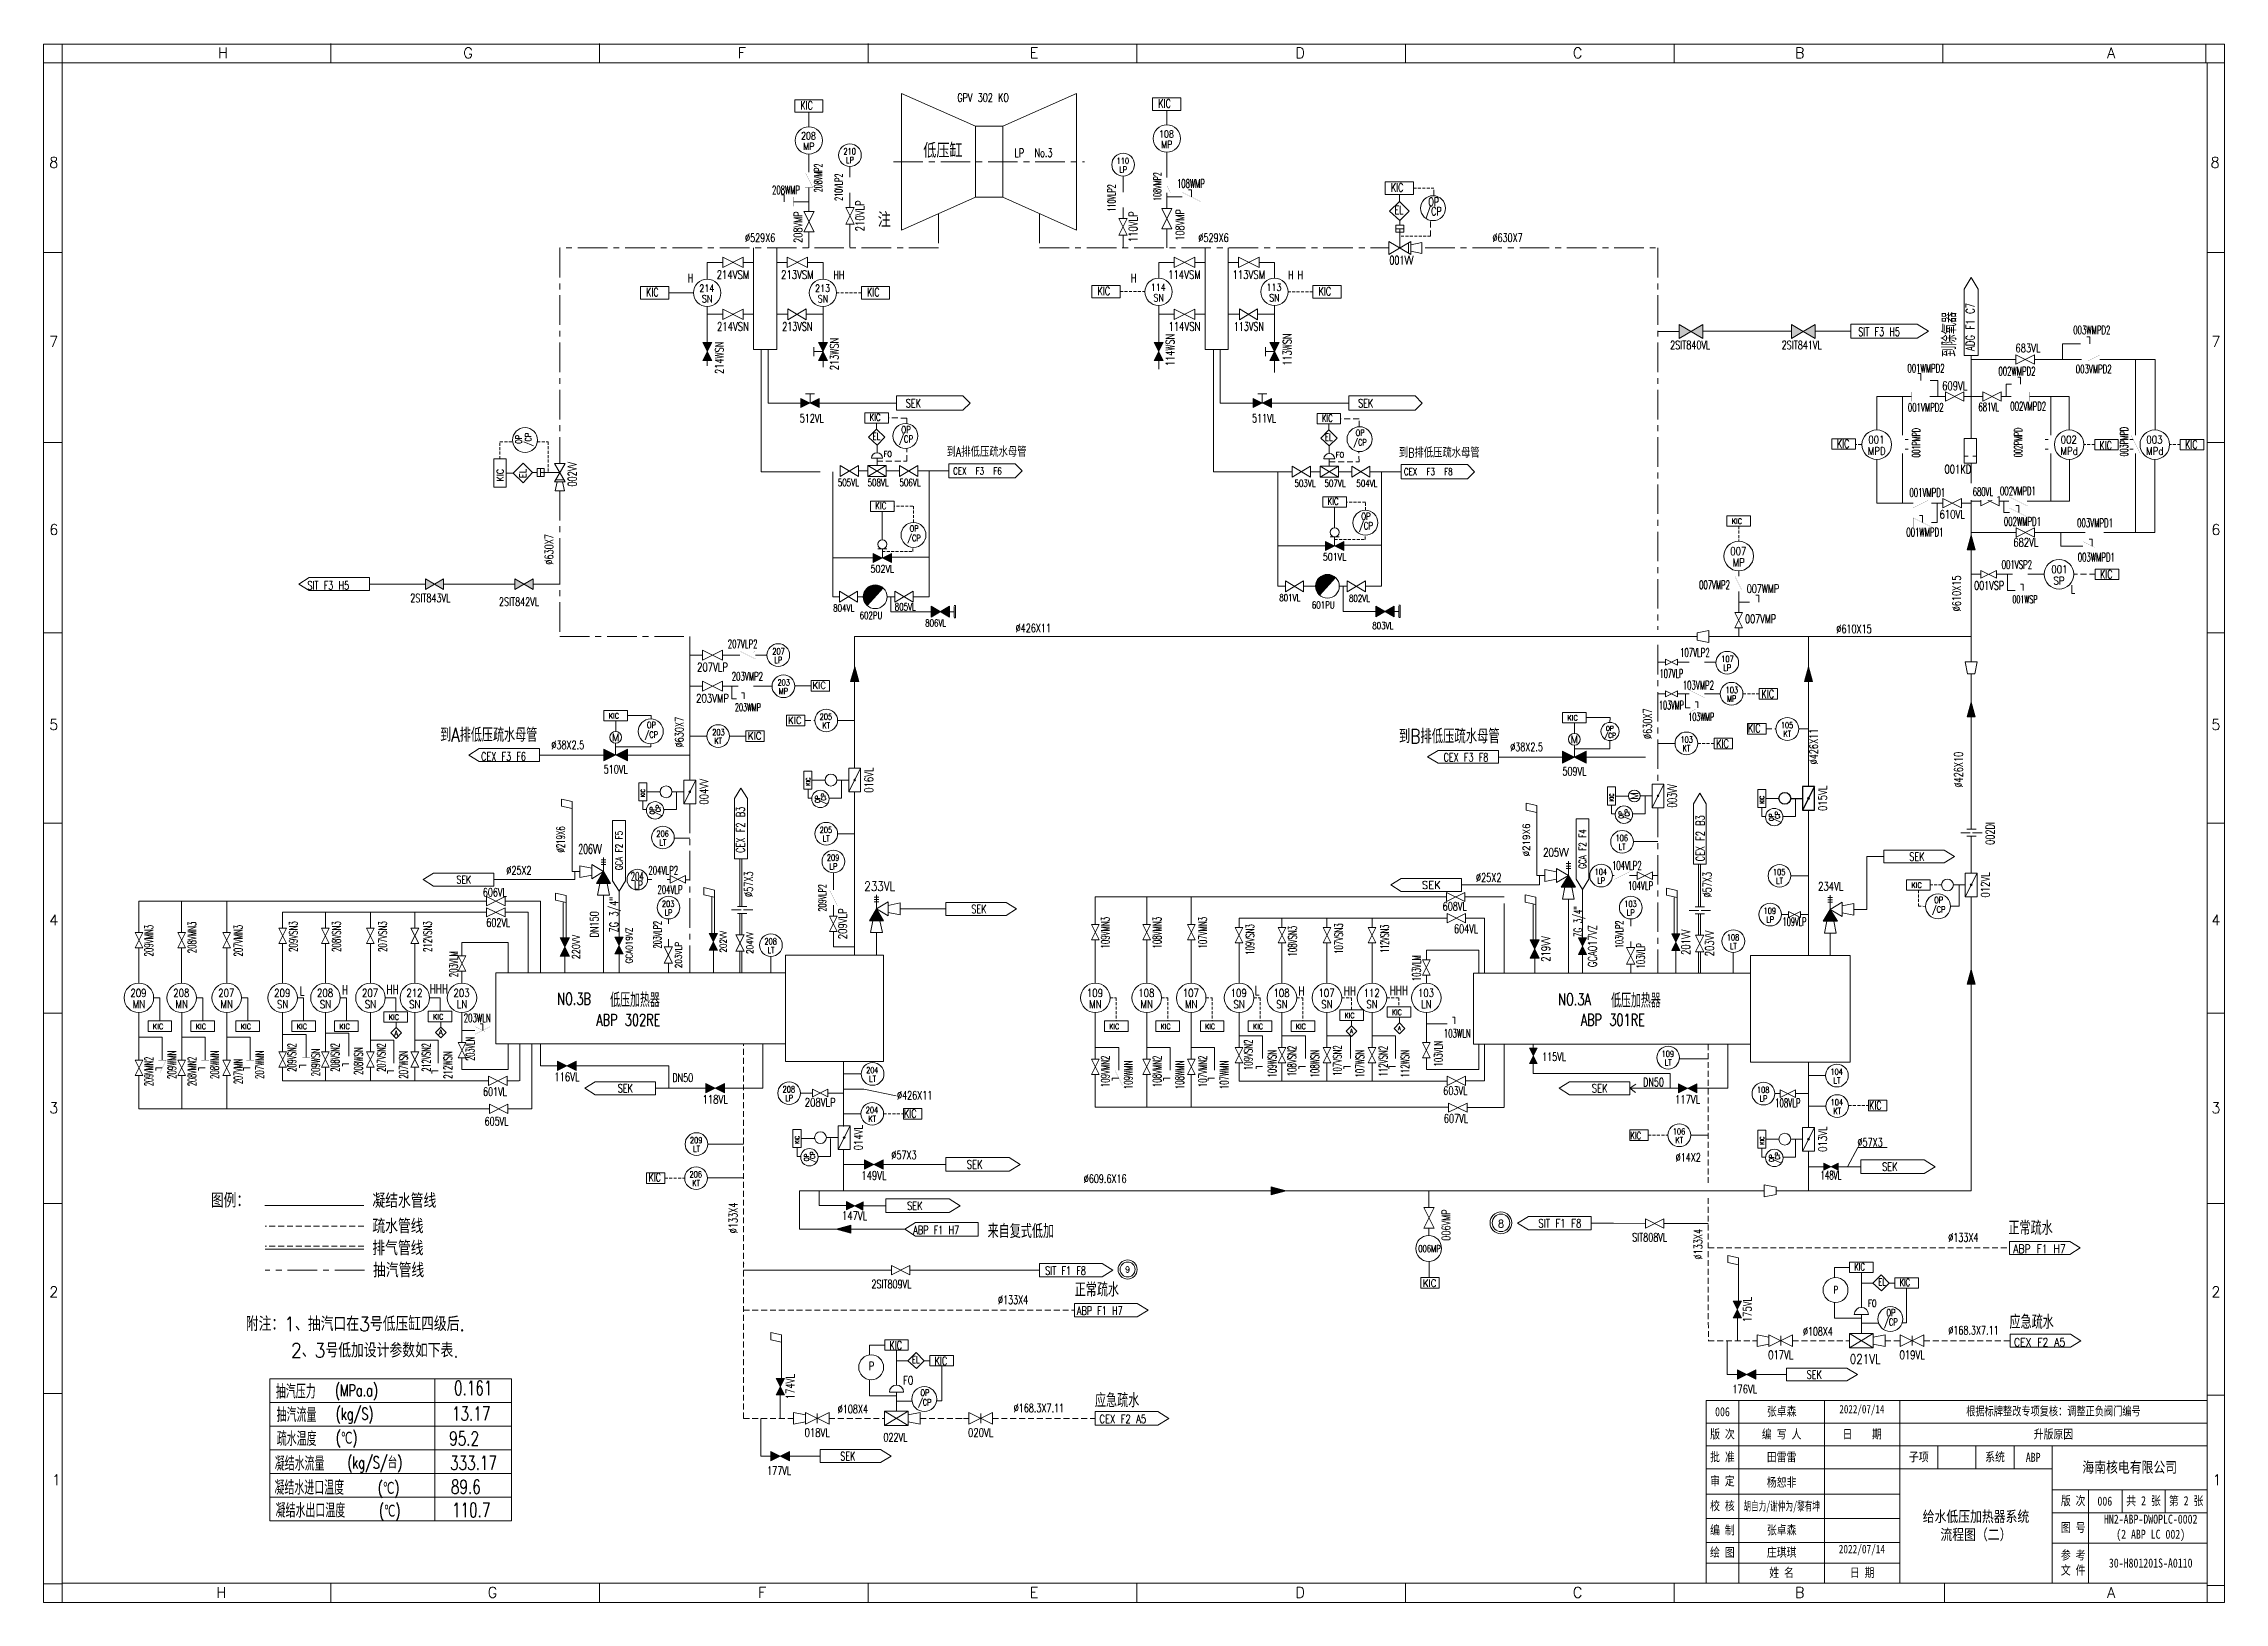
# Model space of a CAD drawing. Extents: x 1625 to 2548, y -928 to -269.
import ezdxf
from ezdxf.enums import TextEntityAlignment as Align

# ---------------------------------------------------------------- set-up
doc = ezdxf.new("R2010")
doc.units = 0
doc.header["$LTSCALE"] = 5
doc.header["$MEASUREMENT"] = 0
for name, pattern in [('CENTERX2', [4, 2.5, -0.5, 0.5, -0.5]), ('DASHED', [0.75, 0.5, -0.25]), ('DASHED2', [0.375, 0.25, -0.125]), ('HIDDEN', [7, 5, -2])]:
    doc.linetypes.add(name, pattern=pattern)
doc.layers.get('0').update_dxf_attribs({"linetype": 'CONTINUOUS'})
for name, color, linetype in [('1', 1, 'CONTINUOUS'), ('INSTRUMENT', 7, 'CONTINUOUS'), ('L1_', 7, 'CONTINUOUS'), ('newlayer', 7, 'CONTINUOUS')]:
    doc.layers.add(name, color=color, linetype=linetype)
doc.layers.add('TEXT', color=7, linetype='CONTINUOUS', lineweight=13)
doc.styles.add('HZ', font='txt', dxfattribs={"width": 0.73, "bigfont": 'hztxt'})
doc.styles.add('ROMANS', font='romans', dxfattribs={"width": 0.8, "height": 3, "bigfont": 'hztxt'})
doc.styles.get("Standard").update_dxf_attribs({"font": 'txt', "bigfont": 'hztxt'})
doc.styles.add('ZAD_STYLE', font='')
doc.styles.add('标注文字', font='txt.shx', dxfattribs={"width": 0.8, "height": 2, "bigfont": 'hztxt.shx'})
doc.styles.add('设备标注文字', font='txt.shx', dxfattribs={"width": 0.8, "height": 2, "bigfont": 'hztxt.shx'})
doc.styles.add('设备编号文字', font='txt.shx', dxfattribs={"height": 1.6, "bigfont": 'hztxt.shx'})
doc.styles.add('阀门标注文字', font='txt.shx', dxfattribs={"width": 0.8, "height": 2, "bigfont": 'hztxt.shx'})
doc.styles.get('ZAD_STYLE').set_extended_font_data('SimSun')

msp = doc.modelspace()

# ---------------------------------------------------------------- texts
at = {"color": 0, "lineweight": 13}
for s, height, p in [('      H', 4.5, (1672.85, -274.86)), ('G', 4.5, (1802.78, -274.86)), ('F', 4.5, (1918.85, -274.86)), ('      E', 4.5, (2016.15, -274.86)), ('      D', 4.5, (2128.52, -274.86)), ('      C', 4.5, (2245.84, -274.86)), ('B', 4.5, (2365.92, -274.86)), ('      A', 4.5, (2471.76, -274.86)), ('8', 4.5, (1627.66, -321.19)), ('8', 4.5, (2541.7, -321.19)), ('7', 4.5, (1627.66, -396.88)), ('7', 4.5, (2542.03, -396.88)), ('6', 4.5, (1627.66, -476.5)), ('6', 4.5, (2542.03, -476.5)), ('5', 4.5, (1627.66, -558.98)), ('5', 4.5, (2542.03, -558.98)), ('4', 4.5, (1627.66, -641.6)), ('4', 4.5, (2542.03, -641.6)), ('3', 4.5, (1627.66, -721.08)), ('3', 4.5, (2542.03, -721.08)), ('8', 3.15, (2240.31, -769.36)), ('9', 2.52, (2082.67, -788.42)), ('2', 4.5, (1627.66, -798.88)), ('2', 4.5, (2542.03, -798.88)), ('1', 4.5, (1628.72, -878.38)), ('1', 4.5, (2542.47, -878.38)), ('      H', 4.5, (1672.13, -925.99)), ('      G', 4.5, (1786.92, -925.99)), ('      F', 4.5, (1901.31, -925.99)), ('      E', 4.5, (2016.15, -925.99)), ('      D', 4.5, (2128.52, -925.99)), ('      C', 4.5, (2245.84, -925.99)), ('B', 4.5, (2365.92, -925.99)), ('      A', 4.5, (2471.76, -925.99))]:
    msp.add_text(s, height=height, dxfattribs=at).set_placement(p)
for s, style, width, p in [('804VL', '设备编号文字', 0.73, (1959.21, -508.92)), ('805VL', '设备编号文字', 0.73, (1985.23, -508.39)), ('801VL', '设备编号文字', 0.73, (2147.86, -504.5)), ('601PU', '设备编号文字', 0.73, (2161.64, -507.63)), ('802VL', '设备编号文字', 0.73, (2177.34, -504.78)), ('602PU', '设备编号文字', 0.73, (1970.37, -512.05)), ('806VL', '设备编号文字', 0.73, (1998.1, -515.29)), ('803VL', '设备编号文字', 0.73, (2187.2, -516.32)), (' KIC', '设备编号文字', 0.9, (1948.02, -541.59)), (' KIC', '设备编号文字', 0.9, (1937.7, -556.45)), (' KIC', 'HZ', 0.7, (2294.52, -732)), (' 006MP', '设备编号文字', 0.7, (2204.8, -779.83)), (' KIC', '设备编号文字', 0.9, (2206.15, -794.44))]:
    msp.add_text(s, height=2.998, dxfattribs=dict(at, style=style, width=width)).set_placement(p)
at = {"color": 0, "linetype": 'Continuous', "lineweight": 13, "ltscale": 1.6, "attachment_point": 5, "style": '设备标注文字'}
for s, insert, char_height, width in [('{\\fSimSun|b0|i0|c134|p2;006}', (2335.29, -847.34), 3.825, 86.9868), ('{\\fSimSun|b0|i0|c134|p2;2022/07/14}', (2394.26, -846.66), 3.5, 102.3375), ('{\\fSimSun|b0|i0|c134|p2;\\W0.73;\\C7;根据标牌整改专项复核：调整正负阀门编号}', (2475.28, -847.22), 3.8, 188.3515), ('\\pxqc;{\\fSimSun|b0|i0|c134|p2;\\H0.8772x;版 次}', (2335.29, -856.96), 4.3605, 86.9868), ('{\\fSimSun|b0|i0|c134|p2;\\H0.8772x;升版原因}', (2475.28, -856.96), 4.3605, 86.9868), ('{\\fSimSun|b0|i0|c134|p2;\\H0.8772x;批 准}', (2335.28, -866.6), 4.3605, 86.9868), ('{\\fSimSun|b0|i0|c134|p2;审 定}', (2335.27, -876.78), 3.825, 86.9868), ('{\\fSimSun|b0|i0|c134|p2;校 核}', (2335.27, -887.29), 3.825, 86.9868), ('{\\fSimSun|b0|i0|c134|p2;版 次}', (2483.62, -885.16), 3.825, 86.9868), ('{\\fSimSun|b0|i0|c134|p2;006}', (2497, -885.16), 3.825, 86.9868), ('{\\fSimSun|b0|i0|c134|p2;共 2 张}', (2513.37, -885.16), 3.825, 86.9868), ('{\\fSimSun|b0|i0|c134|p2;第 2 张}', (2531.4, -885.16), 3.825, 86.9868), ('{\\fSimSun|b0|i0|c134|p2;图 号}', (2483.62, -896.45), 3.825, 86.9868), ('{\\fSimSun|b0|i0|c134|p2;编 制}', (2335.26, -897.54), 3.825, 86.9868), ('{\\fSimSun|b0|i0|c134|p2;2022/07/14}', (2394.26, -905.85), 3.6, 102.3375), ('{\\fSimSun|b0|i0|c134|p2;绘 图}', (2335.26, -906.98), 3.825, 86.9868), ('{\\fSimSun|b0|i0|c134|p2;参 考\\P文 件}', (2483.62, -911.33), 3.825, 86.9868), ('{\\fSimSun|b0|i0|c134|p2;30-H801201S-A0110}', (2516.4, -911.33), 3.825, 86.9868)]:
    msp.add_mtext(s, dxfattribs=dict(at, insert=insert, char_height=char_height, width=width))
at = {"color": 0, "lineweight": 13, "ltscale": 1.5, "char_height": 3.825, "attachment_point": 5, "style": 'ZAD_STYLE'}
for s, insert, width in [('{\\W0.8;张卓森}', (2360.33, -847.35), 26.8437), ('\\pxqc;{\\W0.8;编 写 人}', (2360.33, -856.96), 26.8437), ('{\\W0.8;日    期}', (2394.37, -856.96), 24.0124), ('{\\W0.8;田雷雷}', (2360.33, -866.64), 26.8437), ('{\\W0.8;子项}', (2418.31, -866.6), 17.027), ('{\\W0.8;系统}', (2450.57, -866.6), 16.3635), ('{\\W0.8;ABP}', (2466.7, -866.6), 17.8756), ('{\\W0.8;杨恕非}', (2360.33, -877.34), 26.8437), ('{\\W0.6;胡自力/\\fSimSun|b0|i0|c134|p2;谢仲为/黎有坤}', (2360.33, -887.66), 76.6579), ('{\\W0.8;HN2-ABP-DWOPLC-0002\\P(2 ABP LC 002)}', (2516.4, -896.45), 57.0356), ('{\\W0.8;张卓森}', (2360.33, -897.54), 26.8437), ('\\pxqc;{\\W0.8;庄琪琪}', (2360.33, -906.98), 26.8437), ('{\\W0.8;姓 名}', (2360.32, -915.54), 26.8437), ('{\\W0.8;日 期}', (2394.37, -915.54), 24.0124)]:
    msp.add_mtext(s, dxfattribs=dict(at, insert=insert, width=width))
at = {"color": 0, "linetype": 'Continuous', "lineweight": 13, "ltscale": 2.5, "insert": (2507.54, -871.04), "char_height": 4.59, "width": 134.3248, "attachment_point": 5, "style": '设备标注文字'}
msp.add_mtext('{\\fSimSun|b0|i0|c134|p2;海南核电有限公司}', dxfattribs=at)
at = {"color": 0, "linetype": 'ByBlock', "lineweight": 13, "insert": (2442.5, -895.73), "char_height": 4.59, "attachment_point": 5}
msp.add_mtext('{\\fSimSun|b0|i0|c134|p2;\\W0.8;\\C256;给水低压加热器系统\\P流程图（二）}', dxfattribs=at)
at = {"color": 0, "lineweight": 13, "flags": 2}
msp.add_attdef('M', text='M', height=3.13, dxfattribs=at).set_placement((2272.68, -562.94), align=Align.MIDDLE_CENTER)
msp.add_attdef('M', text='M', height=3.13, rotation=90, dxfattribs=at).set_placement((2298.02, -586.88), align=Align.MIDDLE_CENTER)
at = {"color": 0, "lineweight": 13, "style": 'HZ', "width": 0.6}
msp.add_attdef('003VV', text='', height=4, rotation=90, dxfattribs=at).set_placement((2314.03, -586.88), align=Align.MIDDLE)
at = {"layer": 'INSTRUMENT', "color": 0, "lineweight": 13, "width": 0.7}
for tag, height, p in [('OP', 2.64, (2182.06, -433.3)), ('/CP', 2.64, (2182.06, -437.52)), ('/CP', 2.64, (1993.43, -478)), ('OP', 2.64, (1993.43, -473.78)), ('/CP', 2.64, (2426.75, -635.09)), ('OP', 2.64, (2426.75, -630.87)), ('A', 1.76, (2178.39, -686.29)), ('A', 1.76, (2198.66, -685.12)), ('OP', 2.64, (1997.98, -839.28)), ('/CP', 2.64, (1997.98, -843.5))]:
    msp.add_attdef(tag, text='', height=height, dxfattribs=at).set_placement(p, align=Align.MIDDLE)
for tag, p in [('OP', (1826.19, -436.12)), ('/CP', (1830.41, -436.12))]:
    msp.add_attdef(tag, text='', height=2.64, rotation=90, dxfattribs=at).set_placement(p, align=Align.MIDDLE)
at = {"layer": 'TEXT', "color": 0, "lineweight": 13}
for s, height, style, width, p in [('KIC', 3.553, 'HZ', 0.7, (1945.32, -296.59)), ('GPV 302 KO', 3.553, 'HZ', 0.7, (2011.72, -293.29)), ('KIC', 3.553, 'HZ', 0.7, (2096.7, -295.79)), ('低压缸', 6.16, 'ROMANS', 0.9, (1997.3, -317.01)), ('LP  No.3', 3.553, 'HZ', 0.7, (2035.9, -316.66)), ('KIC', 3.553, 'HZ', 0.7, (2195.06, -331.33)), ('注', 6.16, 'ROMANS', 0.9, (1978.07, -346.28)), ('EL', 3.553, 'HZ', 0.7, (2196.58, -340.89)), ('%%C529X6', 3.553, 'HZ', 0.7, (1921.95, -352.58)), ('%%C529X6', 3.553, 'HZ', 0.7, (2113.68, -352.58)), ('%%C630X7', 3.553, 'HZ', 0.7, (2238.03, -352.58)), (' 001VV', 3.553, 'HZ', 0.7, (2192.19, -362.07)), ('H', 3.55, 'HZ', 0.7, (1897.67, -369.68)), ('HH', 3.553, 'HZ', 0.7, (1959.32, -368.3)), ('H', 3.55, 'HZ', 0.7, (2085.13, -369.68)), ('H', 3.55, 'HZ', 0.7, (2151.57, -368.3)), ('H', 3.55, 'HZ', 0.7, (2155.6, -368.3)), ('KIC', 3.553, 'HZ', 0.7, (1880.07, -375.61)), ('KIC', 3.553, 'HZ', 0.7, (1973.51, -375.61)), ('KIC', 3.553, 'HZ', 0.7, (2071.01, -375.11)), ('KIC', 3.553, 'HZ', 0.7, (2164.45, -375.19)), ('2SIT840VL', 3.553, 'HZ', 0.7, (2313.18, -397.95)), ('2SIT841VL', 3.553, 'HZ', 0.7, (2360.33, -397.95)), ('SIT F3 H5', 3.553, 'HZ', 0.7, (2392.72, -392.36)), ('SEK ', 3.553, 'HZ', 0.7, (1989.94, -422.56)), ('SEK ', 3.553, 'HZ', 0.7, (2181.21, -422.56)), ('KIC', 3.003, 'HZ', 0.73, (1974.57, -428.29)), ('EL', 3.003, 'HZ', 0.73, (1975.84, -436.3)), ('KIC', 3.003, 'HZ', 0.73, (2165.84, -428.62)), ('FO', 2.31, 'ROMANS', 0.8, (1980.51, -443.43)), ('到A排低压疏水母管', 4, 'HZ', 0.73, (2007.19, -443.41)), ('EL', 3.003, 'HZ', 0.73, (2167.11, -436.63)), ('FO', 2.31, 'ROMANS', 0.8, (2171.78, -443.76)), ('到B排低压疏水母管', 4, 'HZ', 0.73, (2198.43, -443.74)), ('KIC', 3.553, 'HZ', 0.7, (2383.66, -439.74)), ('KIC', 3.553, 'HZ', 0.7, (2494.7, -440.4)), ('KIC', 3.553, 'HZ', 0.7, (2530.91, -440.02)), ('CEX  F3  F6 ', 3.003, 'HZ', 0.73, (2009.95, -450.98)), ('CEX  F3  F8 ', 3.003, 'HZ', 0.73, (2200.57, -451.25)), ('505VL', 3.003, 'HZ', 0.73, (1961.16, -455.83)), ('508VL', 3.003, 'HZ', 0.73, (1973.76, -455.83)), ('506VL', 3.003, 'HZ', 0.73, (1987.27, -455.83)), (' 503VL', 3.003, 'HZ', 0.73, (2152.34, -456.16)), (' 507VL', 3.003, 'HZ', 0.73, (2165.03, -456.16)), ('KIC', 3.003, 'HZ', 0.73, (2168.26, -463.81)), (' 504VL', 3.003, 'HZ', 0.73, (2178.54, -456.16)), ('KIC', 3.003, 'HZ', 0.73, (1976.99, -465.66)), ('KIC', 2.31, 'ROMANS', 0.9, (2339.17, -471.86)), ('001VSP2', 3.6, 'HZ', 0.6, (2453.36, -490.84)), ('SIT F3 H5', 3.553, 'HZ', 0.7, (1736.85, -499.64)), ('007VMP2', 3.553, 'HZ', 0.6, (2325.4, -499.38)), ('001VSP ', 3.553, 'HZ', 0.7, (2441.72, -499.66)), ('KIC', 3.553, 'HZ', 0.7, (2494.96, -494.92)), ('2SIT843VL', 3.553, 'HZ', 0.7, (1780.35, -504.96)), ('2SIT842VL', 3.553, 'HZ', 0.7, (1817.86, -506.54)), ('%%C426X11', 3.553, 'HZ', 0.7, (2036.38, -517.66)), ('007VMP', 3.553, 'HZ', 0.7, (2344.84, -513.76)), ('%%C610X15', 3.553, 'HZ', 0.7, (2383.48, -518.02)), ('207VLP2', 3.6, 'HZ', 0.6, (1914.62, -524.39)), ('107VLP2', 3.6, 'HZ', 0.6, (2317.33, -528.03)), ('203VMP2', 3.6, 'HZ', 0.6, (1916.31, -538.11)), ('103VMP2', 3.6, 'HZ', 0.6, (2318.49, -541.85)), (' KIC', 3.553, 'HZ', 0.7, (2349.56, -545.53)), ('KIC', 2.31, 'ROMANS', 0.9, (1864.23, -554.16)), ('KIC', 2.31, 'ROMANS', 0.9, (2269.7, -555.01)), ('到A排低压疏水母管', 5.856, 'HZ', 0.8, (1792.97, -564)), (' KIC', 2.998, '设备编号文字', 0.9, (1920.73, -562.97)), ('到B排低压疏水母管', 5.991, 'HZ', 0.8, (2198.43, -564.65)), (' KIC', 3.553, 'HZ', 0.7, (2343.87, -560.02)), ('CEX F3 F6', 3.553, 'HZ', 0.7, (1810.34, -571.97)), ('%%C38X2.5', 3.553, 'HZ', 0.7, (1840.05, -567.08)), ('CEX F3 F8', 3.553, 'HZ', 0.7, (2217.35, -572.29)), ('%%C38X2.5', 3.553, 'HZ', 0.7, (2245.52, -567.93)), (' KIC', 3.553, 'HZ', 0.7, (2330.45, -566.52)), ('%%C25X2', 3.553, 'HZ', 0.7, (1821, -620.14)), ('204VLP2', 3.6, 'HZ', 0.6, (1881.04, -620.15)), ('104VLP2', 3.6, 'HZ', 0.6, (2288.56, -618.1)), ('606VL', 3.553, 'HZ', 0.7, (1811.04, -629.41)), ('204', 3.6, 'HZ', 0.6, (1873.58, -622.7)), ('LP', 3.6, 'HZ', 0.6, (1875.12, -626.35)), ('204VLP', 3.553, 'HZ', 0.6, (1884.91, -628.25)), ('%%C25X2', 3.6, 'HZ', 0.7, (2231.05, -623.18)), ('104VLP', 3.553, 'HZ', 0.6, (2295.34, -626.58)), ('KIC', 2.31, 'HZ', 0.9, (2415.16, -625.78)), ('608VL', 3.6, 'HZ', 0.7, (2216.93, -635.37)), ('602VL', 3.553, 'HZ', 0.7, (1812.51, -642.2)), ('604VL', 3.6, 'HZ', 0.7, (2221.75, -644.88)), ('L', 3.9, 'HZ', 0.7, (1733.61, -671.32)), ('H', 3.9, 'HZ', 0.7, (1751.47, -670.87)), ('HH', 3.904, 'HZ', 0.7, (1770.31, -670.72)), ('HHH', 3.904, 'HZ', 0.7, (1788.59, -670.45)), ('NO.3B', 5, 'HZ', 0.7, (1842.51, -675.19)), ('  低压加热器', 6, 'HZ', 0.7, (1857.39, -676.19)), ('L', 3.9, 'HZ', 0.7, (2137.48, -671.09)), ('H', 3.9, 'HZ', 0.7, (2155.99, -671.33)), ('HH', 3.904, 'HZ', 0.7, (2175.18, -671.33)), ('HHH', 3.904, 'HZ', 0.7, (2194.6, -671.1)), ('NO.3A', 5, 'HZ', 0.7, (2265.83, -675.4)), ('  低压加热器', 6, 'HZ', 0.7, (2280.7, -676.4)), ('KIC', 2.31, 'HZ', 0.9, (1771.18, -681.61)), ('KIC', 2.31, 'HZ', 0.9, (1789.95, -681.42)), ('203WLN', 3.6, 'HZ', 0.6, (1802.97, -682.57)), ('ABP 302RE', 5, 'HZ', 0.7, (1858.99, -684.11)), ('KIC', 2.31, 'HZ', 0.7, (2175.48, -680.89)), ('KIC', 2.31, 'HZ', 0.7, (2195.49, -679.55)), ('ABP 301RE', 5, 'HZ', 0.7, (2275.33, -684.07)), ('KIC', 2.31, 'HZ', 0.9, (1671.46, -685.52)), ('KIC', 2.31, 'HZ', 0.9, (1689.57, -685.52)), ('KIC', 2.31, 'HZ', 0.9, (1708.6, -685.52)), ('KIC', 2.31, 'HZ', 0.9, (1732.26, -685.52)), ('KIC', 2.31, 'HZ', 0.9, (1750.37, -685.52)), ('KIC', 2.31, 'HZ', 0.7, (2075.96, -685.52)), ('KIC', 2.31, 'HZ', 0.7, (2097.69, -685.52)), ('KIC', 2.31, 'HZ', 0.7, (2116.5, -685.52)), ('KIC', 2.31, 'HZ', 0.7, (2136.76, -685.52)), ('KIC', 2.31, 'HZ', 0.7, (2154.86, -685.52)), ('103WLN', 3.6, 'HZ', 0.6, (2217.44, -689.09)), ('115VL', 3.553, 'HZ', 0.7, (2258.98, -698.97)), ('DN50', 3.553, 'HZ', 0.7, (1891.19, -707.84)), ('603VL', 3.6, 'HZ', 0.7, (2217.2, -713.34)), ('DN50', 3.553, 'HZ', 0.7, (2301.72, -709.71)), ('601VL', 3.553, 'HZ', 0.7, (1811.11, -713.71)), ('%%C426X11', 3.553, 'HZ', 0.7, (1986.23, -715.24)), (' KIC', 3.553, 'HZ', 0.7, (2395.07, -719.55)), ('605VL', 3.553, 'HZ', 0.7, (1811.78, -726.26)), (' KIC', 3.553, 'HZ', 0.7, (1986.93, -722.99)), ('607VL', 3.6, 'HZ', 0.7, (2217.46, -725.1)), ('%%C57X3', 3.553, 'HZ', 0.7, (1983.84, -740.47)), ('%%C57X3', 3.553, 'HZ', 0.7, (2392.4, -735.12)), (' KIC', 3.5, 'HZ', 0.7, (1878.94, -749.95)), ('%%C609.6X16', 3.5525, 'HZ', 0.7, (2065.18, -750.58)), ('%%C14X2', 3.553, 'HZ', 0.7, (2315.49, -741.54)), ('图例：', 6.006, 'HZ', 0.9, (1696.02, -760.97)), ('凝结水管线', 6.006, 'HZ', 0.9, (1764.34, -761.1)), ('疏水管线', 6.006, 'HZ', 0.9, (1764.32, -771.86)), ('排气管线', 6.006, 'HZ', 0.9, (1764.32, -781.16)), ('ABP F1 H7', 3.553, 'HZ', 0.7, (1993.1, -772.26)), ('来自复式低加', 5.856, 'HZ', 0.8, (2024.51, -773.87)), ('SIT808VL', 3.553, 'HZ', 0.7, (2297.09, -775.32)), ('%%C133X4', 3.553, 'HZ', 0.7, (2430.77, -775.42)), ('正常疏水', 5.856, 'HZ', 0.8, (2456.23, -772.53)), ('抽汽管线', 6.006, 'HZ', 0.9, (1764.61, -790.47)), ('2SIT809VL', 3.553, 'HZ', 0.7, (1975.37, -795.11)), ('SIT F1 F8', 3.553, 'HZ', 0.7, (2048.88, -789.41)), ('正常疏水', 5.856, 'HZ', 0.8, (2061.35, -798.62)), ('KIC', 3, 'HZ', 0.7, (2391.04, -787.54)), ('EL', 3, 'HZ', 0.7, (2401.14, -793.98)), ('KIC', 3, 'HZ', 0.7, (2410.17, -794.15)), ('%%C133X4', 3.553, 'HZ', 0.7, (2028.9, -801.76)), ('FO', 3, 'HZ', 0.7, (2396.88, -802.99)), ('附注：1、抽汽口在3号低压缸四级后.', 6.006, 'HZ', 0.9, (1710.81, -813.18)), ('ABP F1 H7', 3.553, 'HZ', 0.7, (2062.29, -806.34)), ('%%C168.3X7.11', 3.5525, 'HZ', 0.7, (2430.79, -814.64)), ('应急疏水', 5.856, 'HZ', 0.8, (2456.67, -812.26)), ('   2、3号低加设计参数如下表.', 6.006, 'HZ', 0.9, (1714.13, -824.37)), ('KIC', 3.553, 'HZ', 0.7, (1982.99, -821.01)), ('%%c108X4', 3.5, 'HZ', 0.7, (2369.35, -815.11)), ('EL', 3, 'HZ', 0.7, (1992.56, -826.84)), ('KIC', 3.553, 'HZ', 0.7, (2002.12, -827.61)), (' 021VL', 4.004, 'HZ', 0.8, (2386.28, -827.01)), ('抽汽压力', 6.006, 'HZ', 0.7, (1723.51, -841.77)), ('(MPa.a)', 5, 'HZ', 0.7, (1748.5, -840.79)), ('0.161', 6.006, 'HZ', 0.7, (1798.86, -840.29)), ('FO', 3.553, 'HZ', 0.7, (1988.83, -835.86)), ('应急疏水', 5.856, 'HZ', 0.8, (2069.91, -845.45)), ('抽汽流量', 6.006, 'HZ', 0.7, (1723.86, -851.65)), ('(kg/S)', 5, 'HZ', 0.7, (1748.85, -850.68)), ('13.17', 6.006, 'HZ', 0.7, (1797.99, -851.05)), ('%%c108X4', 3.553, 'HZ', 0.7, (1961.15, -847.98)), ('%%C168.3X7.11', 3.5525, 'HZ', 0.7, (2035.56, -847.5)), ('疏水温度', 6.006, 'HZ', 0.7, (1723.9, -861.78)), ('(℃)', 5, 'ROMANS', 0.7, (1748.88, -860.81)), ('95.2', 6.006, 'HZ', 0.7, (1796.84, -861.66)), (' 022VL', 3.553, 'HZ', 0.7, (1978.23, -859.88)), ('凝结水流量', 6.006, 'HZ', 0.7, (1723.05, -872.26)), ('(kg/S/台)', 5, 'HZ', 0.7, (1753.71, -871.29)), ('333.17', 6.006, 'HZ', 0.7, (1797.19, -871.93)), ('凝结水进口温度', 6.006, 'HZ', 0.7, (1722.93, -882.43)), ('(℃)', 5, 'HZ', 0.7, (1766.63, -882.02)), ('89.6', 6.006, 'HZ', 0.7, (1797.55, -882.07)), ('凝结水出口温度', 6.006, 'HZ', 0.7, (1723.41, -892.08)), ('(℃)', 5, 'HZ', 0.7, (1767.11, -891.66)), ('110.7', 6.006, 'HZ', 0.7, (1798.02, -891.86))]:
    msp.add_text(s, height=height, dxfattribs=dict(at, style=style, width=width)).set_placement(p)
for s, height, style, width, p in [('208VMP2', 3.3, 'HZ', 0.6, (1954.52, -331.57)), ('210VLP2', 3.3, 'HZ', 0.6, (1963.16, -335.21)), ('110VLP2', 3.3, 'HZ', 0.6, (2078.58, -339.73)), ('108VMP2', 3.3, 'HZ', 0.6, (2097.93, -335.23)), ('208VMP', 3.6, 'HZ', 0.7, (1946.13, -352.96)), ('108VMP', 3.604, 'HZ', 0.7, (2107.66, -352.05)), ('到除氧器', 5.991, 'ROMANS', 0.8, (2434.22, -401.23)), ('214WSN', 3.6, 'HZ', 0.7, (1912.85, -408.37)), ('213WSN', 3.6, 'HZ', 0.7, (1961.51, -406.79)), ('114WSN', 3.6, 'HZ', 0.7, (2103.49, -405.09)), ('113WSN', 3.6, 'HZ', 0.7, (2153.04, -404.89)), ('001PMPD', 3.3, 'HZ', 0.6, (2418.84, -443.75)), ('002PMPD', 3.3, 'HZ', 0.6, (2461.99, -443.62)), ('003PMPD', 3.3, 'HZ', 0.6, (2506.81, -443.3)), ('KIC', 2.772, 'ROMANS', 0.9, (1819.8, -453.94)), ('EL', 2.772, 'ROMANS', 0.9, (1829.36, -452.42)), (' 002VV', 3.6, 'HZ', 0.7, (1850.63, -458.28)), ('%%C630X7', 3.6, 'HZ', 0.7, (1840.83, -489.09)), ('%%C610X15', 3.6, 'HZ', 0.7, (2436.11, -508.79)), ('%%C630X7', 3.6, 'HZ', 0.7, (2305.39, -562.82)), ('%%C630X7', 3.6, 'HZ', 0.7, (1895.92, -566.39)), ('%%C426X11', 3.6, 'HZ', 0.7, (2375.65, -573.55)), ('%%C426X10', 3.6, 'HZ', 0.7, (2436.91, -583.33)), ('KIC', 1.77, 'ROMANS', 0.9, (1949.52, -582.54)), ('KIC', 1.77, 'ROMANS', 0.9, (1879.62, -587.38)), ('KIC', 1.77, 'ROMANS', 0.9, (2289.35, -589.21)), ('KIC', 1.77, 'ROMANS', 0.9, (2352.9, -590.23)), ('CEX F2 B3', 3.6, 'HZ', 0.7, (1921.8, -610.97)), ('%%C219X6', 3.003, 'HZ', 0.9, (2253.81, -612.45)), ('CEX F2 B3', 3.6, 'HZ', 0.7, (2327.7, -614.55)), ('002DI', 3.6, 'HZ', 0.7, (2450.27, -607.54)), ('%%C219X6', 3.6, 'HZ', 0.6, (1845.76, -610.81)), ('%%C57X3', 3.6, 'HZ', 0.7, (1925.21, -629.62)), ('209VLP2', 3.3, 'HZ', 0.6, (1956.26, -635.75)), ('%%C57X3', 3.6, 'HZ', 0.7, (2330.64, -629.83)), ('DN150', 3.6, 'HZ', 0.7, (1859.98, -646.78)), ('ZG 3/4"', 3.6, 'HZ', 0.7, (1868.26, -644.59)), ('ZG 3/4"', 3.6, 'HZ', 0.6, (2276, -646.45)), ('203VLP2', 3.3, 'HZ', 0.6, (1886.54, -651.31)), ('103VLP2', 3.3, 'HZ', 0.6, (2293.35, -651.17)), ('209WMN', 3.6, 'HZ', 0.6, (1681.35, -706.59)), ('208WMN', 3.6, 'HZ', 0.6, (1699.45, -706.59)), ('207WMN', 3.6, 'HZ', 0.6, (1718.48, -706.59)), ('209WSN', 3.6, 'HZ', 0.6, (1742.15, -705.46)), ('208WSN', 3.6, 'HZ', 0.6, (1760.25, -704.87)), ('207WSN', 3.6, 'HZ', 0.6, (1779.28, -706.47)), ('212WSN', 3.6, 'HZ', 0.6, (1798.05, -706.51)), ('109WMN', 3.6, 'HZ', 0.6, (2085.84, -710.89)), ('108WMN', 3.6, 'HZ', 0.6, (2107.58, -710.89)), ('107WMN', 3.6, 'HZ', 0.6, (2126.38, -710.89)), ('109WSN', 3.6, 'HZ', 0.6, (2146.64, -705.95)), ('108WSN', 3.6, 'HZ', 0.6, (2164.74, -705.95)), ('107WSN', 3.6, 'HZ', 0.6, (2183.77, -705.95)), ('112WSN', 3.6, 'HZ', 0.6, (2202.86, -705.95)), ('KIC', 1.77, 'ROMANS', 0.9, (1944.87, -734.07)), ('KIC', 1.77, 'ROMANS', 0.9, (2352.95, -734.38)), ('%%C133X4', 3.6, 'HZ', 0.7, (1918.72, -771.83)), ('006VMP', 3.6, 'HZ', 0.7, (2220.2, -775.01)), ('%%C133X4', 3.6, 'HZ', 0.7, (2326.77, -782.96))]:
    msp.add_text(s, height=height, rotation=90, dxfattribs=dict(at, style=style, width=width)).set_placement(p)
at = {"layer": 'TEXT', "color": 1, "lineweight": 13, "style": 'HZ'}
for s, height, width, p in [('208WMP', 3.553, 0.6, (1933.36, -332.36)), ('108WMP', 3.553, 0.6, (2104.6, -329.63)), ('003WMPD2', 3.6, 0.6, (2483.62, -391.63)), ('001WMPD2', 3.6, 0.6, (2413.51, -407.81)), ('002WMPD2', 3.6, 0.6, (2451.97, -409.05)), ('003VMPD2', 3.6, 0.6, (2484.71, -408.14)), ('001VMPD2', 3.6, 0.6, (2413.68, -424.36)), ('002VMPD2', 3.6, 0.6, (2457, -423.87)), ('001VMPD1', 3.6, 0.6, (2414.34, -460.34)), ('002WMPD1', 3.6, 0.6, (2454.28, -472.58)), ('003VMPD1', 3.6, 0.6, (2485.27, -473.2)), ('001WMPD1', 3.6, 0.6, (2413.04, -477.09)), ('003WMPD1', 3.6, 0.6, (2485.53, -487.71)), ('007WMP', 3.553, 0.7, (2345.57, -501.04)), ('001WSP', 3.3, 0.6, (2457.92, -505.34)), ('203WMP', 3.3, 0.6, (1917.68, -551.05)), ('103WMP', 3.3, 0.6, (2320.83, -555.07))]:
    msp.add_text(s, height=height, dxfattribs=dict(at, width=width)).set_placement(p)
at = {"layer": 'TEXT', "color": 0, "lineweight": 13, "insert": (2438.27, -398.7), "char_height": 3.6, "attachment_point": 1, "rotation": 90, "style": 'HZ'}
msp.add_mtext('ADG F1 C7', dxfattribs=at)
at = {"layer": 'TEXT', "color": 0, "lineweight": 13, "attachment_point": 1, "style": 'HZ'}
for s, insert, char_height in [('683VL', (2459.2, -395.7), 3.553), ('{\\W0.6;681VL}', (2443.56, -420.59), 3.5525), ('001KD', (2429.2, -446.9), 3.553), ('682VL', (2458.31, -477.86), 3.553), ('L', (2482.53, -497.69), 3.55), ('{\\W0.8;ABP F1 H7}', (2458.29, -776.64), 3.5525), ('{\\W0.8;CEX F2 A5}', (2458.63, -816.14), 3.5525), ('1{76}VL', (2339.43, -835.94), 3.553), ('CEX F2 A5', (2071.84, -848.56), 3.553), ('{\\W0.7;177VL}', (1931.29, -870.45), 3.5525)]:
    msp.add_mtext(s, dxfattribs=dict(at, insert=insert, char_height=char_height))
at = {"layer": 'TEXT', "color": 0, "lineweight": 13, "style": 'HZ'}
for tag, height, width, p in [('/CP', 3.55, 0.7, (2213.16, -339.83)), ('OP', 3.55, 0.7, (2213.16, -335.62)), ('213VSN', 3.55, 0.7, (1944.05, -388.34)), ('113VSN', 3.55, 0.7, (2134.99, -388.34)), ('512VL', 3.55, 0.7, (1950.12, -427.13)), ('OP', 3, 0.73, (1990.01, -431.94)), ('511VL', 3.55, 0.7, (2141.4, -427.13)), ('/CP', 3, 0.73, (1990.01, -436.16)), ('OP', 3, 0.73, (2184.54, -468.62)), ('/CP', 3, 0.73, (2184.54, -472.84)), ('510VL', 3.55, 0.7, (1867.21, -575.6)), ('509VL', 3.55, 0.7, (2272.68, -576.45)), ('A', 2.31, 0.9, (1774.33, -687.27)), ('A', 2.31, 0.9, (1793.21, -686.83)), ('P', 3, 0.7, (2383.24, -795.75)), ('/CP', 3, 0.7, (2406.56, -809.62)), ('OP', 3, 0.7, (2406.56, -805.4)), ('P', 3.55, 0.7, (1975.4, -827.99))]:
    msp.add_attdef(tag, text='', height=height, dxfattribs=dict(at, width=width)).set_placement(p, align=Align.MIDDLE)
at = {"layer": 'TEXT', "color": 0, "lineweight": 13, "flags": 2}
msp.add_attdef('M', text='M', height=3.13, dxfattribs=at).set_placement((1867.21, -562.09), align=Align.MIDDLE_CENTER)
at = {"layer": 'TEXT', "color": 0, "lineweight": 13, "width": 0.7}
for tag, p in [('/CP', (1882.33, -561.13)), ('OP', (1882.33, -556.91))]:
    msp.add_attdef(tag, text='', height=2.64, dxfattribs=at).set_placement(p, align=Align.MIDDLE)
at = {"layer": 'TEXT', "color": 0, "lineweight": 13, "style": 'HZ', "width": 0.7}
for p in [(2417.51, -612.55), (2020.82, -634.71), (1871.33, -710.51), (2374.1, -831.6), (1965.41, -866.11)]:
    msp.add_attdef('SEK', text='', height=3.55, dxfattribs=at).set_placement(p, align=Align.MIDDLE_CENTER)
at = {"layer": 'TEXT', "color": 0, "lineweight": 13, "style": 'HZ'}
for tag, width, p in [('209VMN3', 0.6, (1669.79, -648.1)), ('208VMN3', 0.6, (1688.07, -646.74)), ('207VMN3', 0.6, (1707.6, -648.1)), ('209VSN3', 0.6, (1730.88, -646.37)), ('208VSN3', 0.6, (1749.16, -646.37)), ('207VSN3', 0.6, (1768.69, -646.37)), ('212VSN3', 0.6, (1787.69, -646.37)), ('109VMN3', 0.6, (2074.28, -644.75)), ('108VMN3', 0.6, (2096.19, -644.75)), ('107VMN3', 0.6, (2115.49, -644.75)), ('109VSN3', 0.6, (2135.48, -647.58)), ('108VSN3', 0.6, (2153.47, -648.32)), ('107VSN3', 0.6, (2173, -647.25)), ('112VSN3', 0.55, (2192.45, -647.31)), ('203VLM', 0.6, (1798.71, -658.03)), ('103VLM', 0.6, (2205.93, -659.74)), ('203VLN', 0.5, (1805.72, -693.84)), ('109VSN2', 0.6, (2134.77, -696.38)), ('103VLN', 0.6, (2215.13, -695.91)), ('209VMN2', 0.5, (1669.79, -703.4)), ('208VMN2', 0.5, (1688.07, -703.4)), ('207VMN', 0.5, (1707.6, -703.4)), ('209VSN2', 0.5, (1730.28, -697.48)), ('208VSN2', 0.5, (1748.56, -697.48)), ('207VSN2', 0.5, (1768.09, -697.48)), ('212VSN2', 0.5, (1787.1, -697.48)), ('109VMN2', 0.6, (2074.28, -703.37)), ('108VMN2', 0.6, (2096.19, -703.37)), ('107VMN2', 0.6, (2115.49, -703.37)), ('108VSN2', 0.6, (2153.2, -699.01)), ('107VSN2', 0.6, (2172.41, -698.81)), ('112VSN2', 0.6, (2191.79, -699.07))]:
    msp.add_attdef(tag, text='', height=3.6, rotation=90, dxfattribs=dict(at, width=width)).set_placement(p, align=Align.MIDDLE)

# ---------------------------------------------------------------- blocks, each defined once
blk = doc.blocks.new('闸阀')
for p, q in [((5, -1.25), (0, 1.25)), ((0, -1.25), (5, 1.25)), ((0, 1.25), (0, -1.25)), ((2.5, 1.04), (2.5, -1.04)), ((5, 1.25), (5, -1.25))]:
    blk.add_line(p, q)
at = {"style": '设备编号文字', "width": 0.8}
blk.add_attdef('VISIBLE', text='', height=2, dxfattribs=at).set_placement((2.5, -3), align=Align.MIDDLE)
at = {"style": '设备编号文字', "width": 0.8, "flags": 1}
blk.add_attdef('INVISIBLE', text='', height=2, dxfattribs=at).set_placement((2.5, -5), align=Align.TOP_CENTER)
blk = doc.blocks.new('隔离阀')
for p, q in [((5, -1.25), (0, 1.25)), ((0, -1.25), (5, 1.25)), ((0, 1.25), (0, -1.25)), ((5, 1.25), (5, -1.25))]:
    blk.add_line(p, q)
at = {"style": '阀门标注文字', "width": 0.8, "flags": 1}
blk.add_attdef('INVISIBLE', text='', height=2, dxfattribs=at).set_placement((2.5, -5), align=Align.TOP_CENTER)
at = {"style": '阀门标注文字', "width": 0.8}
blk.add_attdef('VISIBLE', text='', height=2, dxfattribs=at).set_placement((2.5, -3), align=Align.MIDDLE)
blk = doc.blocks.new('隔离阀_关')
h = blk.add_hatch(color=256)
h.paths.add_polyline_path([(0, 1.25), (0, -1.25), (2.5, 0)])
h.paths.add_polyline_path([(5, 1.25), (2.5, 0), (5, -1.25)])
for p, q in [((5, -1.25), (0, 1.25)), ((0, -1.25), (5, 1.25)), ((0, 1.25), (0, -1.25)), ((5, 1.25), (5, -1.25))]:
    blk.add_line(p, q)
at = {"style": '设备编号文字', "width": 0.8, "flags": 1}
blk.add_attdef('INVISIBLE', text='', height=2, dxfattribs=at).set_placement((2.5, -5), align=Align.TOP_CENTER)
at = {"style": '设备编号文字', "width": 0.8}
blk.add_attdef('VISIBLE', text='', height=2, dxfattribs=at).set_placement((2.5, -3), align=Align.MIDDLE)
blk = doc.blocks.new('方向_去')
blk.add_line((0, 0), (5, 0))
blk.add_lwpolyline([(21.42, 0), (19, 1.5), (5, 1.5), (5, -1.5), (19, -1.5), (21.42, 0)])
at = {"style": '标注文字', "width": 0.95067}
blk.add_attdef('DIRECT', text='', height=1.8, dxfattribs=at).set_placement((12, 0), align=Align.MIDDLE_CENTER)
at = {"style": '标注文字', "width": 0.8}
blk.add_attdef('TAG_DIRECT', text='', height=2, dxfattribs=at).set_placement((12.06, -3.09), align=Align.TOP_CENTER)
blk = doc.blocks.new('电动蝶阀')
h = blk.add_hatch(color=256)
h.paths.add_polyline_path([(2.67, -0.08, 0.557537), (2.5, 0.19, 0.284079), (2.33, 0.08)])
h.paths.add_polyline_path([(2.33, 0.08, 0.557537), (2.5, -0.19, 0.284079), (2.67, -0.08)])
for p, q in [((5, -1.25), (0, 1.25)), ((0, 1.25), (0, -1.25)), ((5, 1.25), (0, 1.25)), ((2.5, 3.75), (2.5, 1.25)), ((5, -1.25), (5, 1.25)), ((0, -1.25), (5, -1.25))]:
    blk.add_line(p, q)
blk.add_circle((2.5, 5), 1.25)
for start, end in [(90, 270), (270, 90)]:
    blk.add_arc((2.5, 0), 0.188, start, end)
at = {"flags": 2}
blk.add_attdef('M', text='', height=1.56, dxfattribs=at).set_placement((2.5, 5), align=Align.MIDDLE_CENTER)
at = {"style": '设备标注文字', "width": 0.8}
blk.add_attdef('VISIBLE', text='', height=2, dxfattribs=at).set_placement((2.5, -3), align=Align.MIDDLE)
at = {"style": '设备标注文字', "width": 0.8, "flags": 1}
blk.add_attdef('INVISIBLE', text='', height=2, dxfattribs=at).set_placement((2.5, -5), align=Align.TOP_CENTER)
blk = doc.blocks.new('传感器')
blk.add_circle((0, 3), 3)
at = {"style": '设备编号文字', "width": 0.8, "flags": 1}
blk.add_attdef('INVISIBLE', text='', height=1.6, dxfattribs=at).set_placement((-0.08, 6.35), align=Align.CENTER)
at = {"style": '设备编号文字', "width": 0.8}
for tag, p in [('VISIBLE', (-0.08, 3.2)), ('TYPE', (0, 0.9))]:
    blk.add_attdef(tag, text='', height=1.6, dxfattribs=at).set_placement(p, align=Align.CENTER)
blk = doc.blocks.new('方向_向左去')
blk.add_line((-5, 0), (0, 0))
blk.add_lwpolyline([(-21.42, 0), (-19, -1.5), (-5, -1.5), (-5, 1.5), (-19, 1.5), (-21.42, 0)])
at = {"style": '标注文字', "width": 0.95067}
blk.add_attdef('DIRECT', text='', height=1.8, dxfattribs=at).set_placement((-12, 0), align=Align.MIDDLE_CENTER)
at = {"style": '标注文字', "width": 0.8}
blk.add_attdef('TAG_DIRECT', text='', height=2, dxfattribs=at).set_placement((-12.02, -3.09), align=Align.TOP_CENTER)
blk = doc.blocks.new('安全阀_下左1')
blk.add_hatch(color=256).paths.add_polyline_path([(1.5, 2.5), (0, 5), (-1.5, 2.5)])
for p, q in [((-5, 6.25), (-5, 3.75)), ((-2.5, 5.75), (-5, 6.25)), ((-2.5, 3.5), (-2.5, 6.5)), ((-2.5, 6.5), (0, 5)), ((-2.5, 4.25), (-2.5, 5.75)), ((0, 5), (-2.5, 3.5)), ((-1.5, 2.5), (0, 5)), ((0.5, 7.5), (-0.5, 7.5)), ((0.5, 7), (-0.5, 7)), ((0.5, 6.5), (-0.5, 6.5)), ((0, 5), (0, 8)), ((0, 5), (1.5, 2.5)), ((-5, 3.75), (-2.5, 4.25)), ((1.5, 2.5), (-1.5, 2.5)), ((-0.75, 2.5), (-1.25, 0)), ((-1.25, 0), (1.25, 0)), ((0.75, 2.5), (-0.75, 2.5)), ((1.25, 0), (0.75, 2.5))]:
    blk.add_line(p, q)
at = {"style": '设备编号文字', "width": 0.8}
blk.add_attdef('VISIBLE', text='', height=2, dxfattribs=at).set_placement((-4.29, 10.78), align=Align.TOP_LEFT)
at = {"style": '设备编号文字', "width": 0.8, "flags": 1}
blk.add_attdef('INVISIBLE', text='', height=2, dxfattribs=at).set_placement((-4.37, 13.21), align=Align.TOP_LEFT)
blk = doc.blocks.new('方向_向下来')
blk.add_lwpolyline([(0, 0), (1.5, 2.42), (1.5, 16.42), (-1.5, 16.42), (-1.5, 2.42), (0, 0)])
at = {"style": '标注文字', "width": 0.8}
blk.add_attdef('TAG_DIRECT', text='', height=2, rotation=90, dxfattribs=at).set_placement((3.09, 9.41), align=Align.TOP_CENTER)
at = {"style": '标注文字', "width": 0.95067}
blk.add_attdef('DIRECT', text='', height=1.5, rotation=90, dxfattribs=at).set_placement((0, 9.42), align=Align.MIDDLE_CENTER)
blk = doc.blocks.new('安全阀_下右1')
blk.add_hatch(color=256).paths.add_polyline_path([(1.5, 2.5), (0, 5), (-1.5, 2.5)])
for p, q in [((0, 5), (-1.5, 2.5)), ((-0.5, 7.5), (0.5, 7.5)), ((-0.5, 7), (0.5, 7)), ((-0.5, 6.5), (0.5, 6.5)), ((0, 5), (0, 8)), ((2.5, 6.5), (0, 5)), ((0, 5), (2.5, 3.5)), ((1.5, 2.5), (0, 5)), ((2.5, 3.5), (2.5, 6.5)), ((2.5, 5.75), (5, 6.25)), ((2.5, 4.25), (2.5, 5.75)), ((5, 6.25), (5, 3.75)), ((-1.5, 2.5), (1.5, 2.5)), ((-1.25, 0), (-0.75, 2.5)), ((1.25, 0), (-1.25, 0)), ((-0.75, 2.5), (0.75, 2.5)), ((0.75, 2.5), (1.25, 0)), ((5, 3.75), (2.5, 4.25))]:
    blk.add_line(p, q)
at = {"style": '设备编号文字', "width": 0.8}
blk.add_attdef('VISIBLE', text='', height=2, dxfattribs=at).set_placement((-4.29, 10.78), align=Align.TOP_LEFT)
at = {"style": '设备编号文字', "width": 0.8, "flags": 1}
blk.add_attdef('INVISIBLE', text='', height=2, dxfattribs=at).set_placement((-4.37, 13.21), align=Align.TOP_LEFT)
blk = doc.blocks.new('JP018')
blk.add_lwpolyline([(0, 3), (0, -3), (28, -3), (31, 0), (28, 3)], close=True)
blk = doc.blocks.new('电动隔离阀_关')
h = blk.add_hatch(color=256)
h.paths.add_polyline_path([(0, 1.25), (0, -1.25), (2.5, 0)])
h.paths.add_polyline_path([(5, 1.25), (2.5, 0), (5, -1.25)])
for p, q in [((0, -1.25), (5, 1.25)), ((5, -1.25), (0, 1.25)), ((0, 1.25), (0, -1.25)), ((1.25, 2.5), (3.75, 2.5)), ((2.5, 0), (2.5, 2.5)), ((5, 1.25), (5, -1.25))]:
    blk.add_line(p, q)
blk.add_circle((2.5, 3.75), 1.25)
at = {"flags": 2}
blk.add_attdef('M', text='', height=1.56, dxfattribs=at).set_placement((2.5, 3.75), align=Align.MIDDLE_CENTER)
at = {"style": '阀门标注文字', "width": 0.8, "flags": 1}
blk.add_attdef('INVISIBLE', text='', height=2, dxfattribs=at).set_placement((2.5, -5), align=Align.TOP_CENTER)
at = {"style": '阀门标注文字', "width": 0.8}
blk.add_attdef('VISIBLE', text='', height=2, dxfattribs=at).set_placement((2.5, -3), align=Align.MIDDLE)

# ---------------------------------------------------------------- hatches: boundary and pattern name
at = {"lineweight": 13}
h = msp.add_hatch(color=0, dxfattribs=at)
h.dxf.hatch_style = 1
h.paths.add_polyline_path([(1786.74, -495.02), (1786.74, -499.64), (1790.59, -497.33)])
h.paths.add_polyline_path([(1794.44, -495.02), (1790.59, -497.33), (1794.44, -499.64)])
h.paths.add_polyline_path([(1824.57, -495.02), (1824.57, -499.64), (1828.42, -497.33)])
h.paths.add_polyline_path([(1832.27, -495.02), (1828.42, -497.33), (1832.27, -499.64)])
h.paths.add_polyline_path([(2317, -393.45), (2317, -387.44), (2322, -390.44)])
h.paths.add_polyline_path([(2322, -390.44), (2327.01, -387.44), (2327.01, -393.45)])
h.paths.add_polyline_path([(2364.48, -387.44), (2369.48, -390.44), (2364.48, -393.45)])
h.paths.add_polyline_path([(2369.48, -390.44), (2374.49, -393.45), (2374.49, -387.44)])
h = msp.add_hatch(color=0, dxfattribs=at)
h.paths.add_polyline_path([(1907.88, -395.09), (1904.03, -395.09), (1905.95, -398.94)])
h.paths.add_polyline_path([(1905.95, -398.94), (1904.03, -402.79), (1907.88, -402.79)])
h = msp.add_hatch(color=0, dxfattribs=at)
h.paths.add_polyline_path([(1956.85, -395.09), (1953, -395.09), (1954.93, -398.94)])
h.paths.add_polyline_path([(1954.93, -398.94), (1953, -402.79), (1956.85, -402.79)])
h = msp.add_hatch(color=0, dxfattribs=at)
h.paths.add_polyline_path([(2098.81, -395.09), (2094.96, -395.09), (2096.89, -398.94)])
h.paths.add_polyline_path([(2096.89, -398.94), (2094.96, -402.79), (2098.81, -402.79)])
h = msp.add_hatch(color=0, dxfattribs=at)
h.paths.add_polyline_path([(2147.73, -395.09), (2143.88, -395.09), (2145.81, -398.94)])
h.paths.add_polyline_path([(2145.81, -398.94), (2143.88, -402.79), (2147.73, -402.79)])
h = msp.add_hatch(color=0, dxfattribs=at)
h.paths.add_polyline_path([(2147.79, -395.09), (2143.94, -395.09), (2145.86, -398.94)])
h.paths.add_polyline_path([(2145.86, -398.94), (2143.94, -402.79), (2147.79, -402.79)])
h = msp.add_hatch(color=0, dxfattribs=at)
h.paths.add_polyline_path([(1945.56, -418.8), (1945.56, -422.65), (1949.41, -420.72)])
h.paths.add_polyline_path([(1949.41, -420.72), (1953.26, -422.65), (1953.26, -418.8)])
h = msp.add_hatch(color=0, dxfattribs=at)
h.paths.add_polyline_path([(2136.83, -418.8), (2136.83, -422.65), (2140.68, -420.72)])
h.paths.add_polyline_path([(2140.68, -420.72), (2144.53, -422.65), (2144.53, -418.8)])
h = msp.add_hatch(color=0, dxfattribs=at)
h.paths.add_polyline_path([(2440.48, -476.55), (2440.48, -482.79), (2442.2, -482.79)])
h.paths.add_polyline_path([(2440.48, -476.55), (2440.48, -476.55), (2438.71, -482.79), (2440.48, -482.79)])
for points in [[(1973.63, -506.39, -1), (1980.31, -498.88)], [(2164.9, -501.97, -1), (2171.58, -494.46)], [(2256.89, -693.59), (2253.63, -693.59), (2255.26, -696.85)], [(2255.26, -696.85), (2253.63, -700.1), (2256.89, -700.1)]]:
    msp.add_hatch(color=0, dxfattribs=at).paths.add_polyline_path(points)
h = msp.add_hatch(color=0, dxfattribs=at)
h.paths.add_polyline_path([(2000.71, -506.69), (2004.56, -509), (2000.71, -511.31)])
h.paths.add_polyline_path([(2004.56, -509), (2008.41, -506.69), (2008.41, -511.31)])
h = msp.add_hatch(color=0, dxfattribs=at)
h.paths.add_polyline_path([(2188.77, -506.58), (2192.62, -508.89), (2188.77, -511.2)])
h.paths.add_polyline_path([(2192.62, -508.89), (2196.47, -506.58), (2196.47, -511.2)])
h = msp.add_hatch(color=0, dxfattribs=at)
h.paths.add_polyline_path([(1968.3, -532.28), (1968.3, -538.53), (1970.02, -538.53)])
h.paths.add_polyline_path([(1968.3, -532.28), (1968.3, -532.28), (1966.53, -538.53), (1968.3, -538.53)])
h = msp.add_hatch(color=0, dxfattribs=at)
h.paths.add_polyline_path([(2371.69, -532.28), (2371.69, -538.53), (2373.41, -538.53)])
h.paths.add_polyline_path([(2371.69, -532.28), (2371.69, -532.28), (2369.92, -538.53), (2371.69, -538.53)])
h = msp.add_hatch(color=0, dxfattribs=at)
h.paths.add_polyline_path([(2440.48, -547.18), (2440.48, -553.43), (2442.2, -553.43)])
h.paths.add_polyline_path([(2440.48, -547.18), (2440.48, -547.18), (2438.71, -553.43), (2440.48, -553.43)])
h = msp.add_hatch(color=0, dxfattribs=at)
h.paths.add_polyline_path([(2267.67, -567.95), (2267.67, -572.95), (2272.68, -570.45)])
h.paths.add_polyline_path([(2272.68, -570.45), (2277.68, -572.95), (2277.68, -567.95)])
h = msp.add_hatch(color=0, dxfattribs=at)
h.paths.add_polyline_path([(2308.19, -586.54, 0.557537), (2307.65, -586.88, 0.284079), (2307.86, -587.22)])
h.paths.add_polyline_path([(2307.86, -587.22, 0.557537), (2308.4, -586.88, 0.284079), (2308.19, -586.54)])
h = msp.add_hatch(color=0, dxfattribs=at)
h.paths.add_polyline_path([(2440.48, -660.27), (2440.48, -666.51), (2442.2, -666.51)])
h.paths.add_polyline_path([(2440.48, -660.27), (2440.48, -660.27), (2438.71, -666.51), (2440.48, -666.51)])
h = msp.add_hatch(color=0, dxfattribs=at)
h.paths.add_polyline_path([(2150.75, -753.92), (2144.5, -753.92), (2144.5, -755.64)])
h.paths.add_polyline_path([(2150.75, -753.92), (2150.75, -753.92), (2144.5, -752.15), (2144.5, -753.92)])
h = msp.add_hatch(color=0, dxfattribs=at)
h.paths.add_polyline_path([(1960.47, -770.12), (1966.72, -770.12), (1966.72, -771.84)])
h.paths.add_polyline_path([(1960.47, -770.12), (1960.47, -770.12), (1966.72, -768.35), (1966.72, -770.12)])
h = msp.add_hatch(color=0, dxfattribs=at)
h.paths.add_polyline_path([(2349.41, -829.63), (2345.5, -831.58), (2349.41, -833.53)])
h.paths.add_polyline_path([(2341.6, -829.63), (2341.6, -833.53), (2345.5, -831.58)])
h = msp.add_hatch(color=0, dxfattribs=at)
h.paths.add_polyline_path([(1940.72, -864.14), (1936.82, -866.09), (1940.72, -868.04)])
h.paths.add_polyline_path([(1932.91, -864.14), (1932.91, -868.04), (1936.82, -866.09)])
at = {"layer": 'TEXT', "lineweight": 13}
h = msp.add_hatch(color=0, dxfattribs=at)
h.paths.add_polyline_path([(1862.2, -567.09), (1862.2, -572.1), (1867.21, -569.6)])
h.paths.add_polyline_path([(1867.21, -569.6), (1872.21, -572.1), (1872.21, -567.09)])

# ---------------------------------------------------------------- linework, layer by layer
at = {"color": 0, "lineweight": 13}
for p, q in [((1633.17, -276.82), (1633.17, -268.95)), ((2539.68, -276.82), (2539.68, -268.95)), ((1633.17, -276.82), (1625.29, -276.82)), ((2539.68, -276.82), (1632.93, -276.82)), ((2539.68, -276.82), (2547.56, -276.82)), ((2540.32, -920.75), (2540.32, -276.82)), ((1948.91, -303.88), (1948.91, -297.72)), ((2100.29, -303.08), (2100.29, -296.92)), ((1948.92, -315.41), (1948.97, -323.04)), ((1966.3, -325.25), (1966.3, -320.67)), ((2100.3, -325.26), (2100.3, -314.6)), ((1948.97, -339.67), (1948.97, -329.55)), ((2100.3, -338.42), (2100.3, -331.77)), ((1942.43, -335.55), (1948.95, -335.55)), ((1951.14, -339.67), (1946.81, -339.67)), ((2081.83, -338.03), (2081.83, -342.65)), ((2102.46, -338.42), (2098.13, -338.42)), ((2106.81, -333.55), (2100.28, -333.55)), ((2198.65, -335.41), (2198.65, -332.47)), ((1951.14, -348.33), (1946.81, -348.33)), ((1948.97, -355.14), (1948.97, -348.33)), ((2102.46, -347.08), (2098.13, -347.08)), ((2100.3, -347.08), (2100.3, -355.14)), ((2197.19, -347), (2200.55, -347)), ((2198.87, -345.52), (2198.87, -343.51)), ((2198.87, -347), (2198.87, -348.48)), ((2145.81, -379.45), (2145.81, -407.79)), ((1904.03, -395.09), (1907.88, -402.79)), ((1904.03, -402.79), (1907.88, -395.09)), ((1907.88, -395.09), (1904.03, -395.09)), ((1953, -395.09), (1956.85, -402.79)), ((1953, -402.79), (1956.85, -395.09)), ((1956.85, -395.09), (1953, -395.09)), ((2098.81, -395.09), (2094.96, -395.09)), ((2094.96, -402.79), (2098.81, -395.09)), ((2094.96, -395.09), (2098.81, -402.79)), ((2147.73, -395.09), (2143.88, -395.09)), ((2143.88, -402.79), (2147.73, -395.09)), ((2143.94, -395.09), (2147.79, -402.79)), ((2143.94, -402.79), (2147.79, -395.09)), ((2147.79, -395.09), (2143.94, -395.09)), ((2308.03, -390.41), (2317, -390.41)), ((2327.01, -390.33), (2334.71, -390.33)), ((2334.71, -390.33), (2364.48, -390.33)), ((2364.48, -387.44), (2369.48, -390.44)), ((2369.48, -390.44), (2374.49, -387.44)), ((2374.49, -390.33), (2389.59, -390.33)), ((1907.88, -402.79), (1904.03, -402.79)), ((1931.65, -398.08), (1931.65, -420.72)), ((1951.08, -397.02), (1951.08, -400.87)), ((1954.93, -398.94), (1951.08, -398.94)), ((1956.85, -402.79), (1953, -402.79)), ((2098.81, -402.79), (2094.96, -402.79)), ((2122.92, -398.08), (2122.92, -420.72)), ((2142.01, -397.02), (2142.01, -400.87)), ((2145.86, -398.94), (2142.01, -398.94)), ((2147.79, -402.79), (2143.94, -402.79)), ((2440.46, -435.76), (2440.46, -400.57)), ((2494.93, -402.32), (2518.28, -402.32)), ((2510.01, -434.28), (2510.01, -402.32)), ((2518.28, -402.32), (2518.28, -432.05)), ((2440.46, -421.93), (2440.46, -411.92)), ((1931.65, -420.72), (1986.05, -420.72)), ((1945.56, -418.8), (1945.56, -422.65)), ((1953.26, -422.65), (1945.56, -418.8)), ((1945.56, -422.65), (1953.26, -418.8)), ((1947.48, -416.87), (1951.33, -416.87)), ((1949.41, -420.72), (1949.41, -416.87)), ((1953.26, -418.8), (1953.26, -422.65)), ((2122.92, -420.72), (2177.32, -420.72)), ((2136.83, -422.65), (2144.53, -418.8)), ((2144.53, -422.65), (2136.83, -418.8)), ((2136.83, -418.8), (2136.83, -422.65)), ((2138.75, -416.87), (2142.6, -416.87)), ((2140.68, -420.72), (2140.68, -416.87)), ((2144.53, -418.8), (2144.53, -422.65)), ((2411.49, -434.28), (2411.49, -417.98)), ((2423.05, -417.98), (2429.61, -417.98)), ((2465.14, -417.98), (2481.92, -417.98)), ((2474.1, -434.28), (2474.1, -417.98)), ((1977.57, -431.69), (1977.57, -429.24)), ((1977.75, -438.48), (1977.75, -441.71)), ((2411.49, -442.09), (2411.49, -463.09)), ((2413.89, -436.11), (2412.53, -436.11)), ((2413.89, -440.26), (2412.53, -440.26)), ((2471.7, -436.11), (2473.06, -436.11)), ((2471.7, -440.26), (2473.06, -440.26)), ((2474.1, -442.09), (2474.1, -462.23)), ((2507.61, -436.11), (2508.97, -436.11)), ((2507.61, -440.26), (2508.97, -440.26)), ((2510.01, -442.09), (2510.01, -475.51)), ((1823.88, -450.35), (1820.93, -450.35)), ((1833.98, -450.13), (1831.98, -450.13)), ((1835.47, -451.81), (1835.47, -448.45)), ((1835.47, -450.13), (1836.95, -450.13)), ((2153.38, -449.74), (2120, -449.74)), ((2147.32, -498.21), (2147.32, -449.74)), ((2171.25, -473.43), (2171.25, -464.75)), ((2423.74, -463.09), (2428.53, -463.09)), ((2452.34, -462.23), (2456.35, -462.23)), ((2464.16, -462.23), (2482.08, -462.23)), ((2440.48, -476.54), (2438.71, -482.79)), ((2442.2, -482.79), (2440.48, -476.55)), ((2488.73, -475.51), (2467.3, -475.51)), ((1959.09, -486.22), (1959.09, -502.64)), ((1999.83, -485.89), (1999.83, -502.64)), ((2438.71, -482.79), (2442.2, -482.79)), ((1786.74, -497.29), (1763.15, -497.29)), ((1790.65, -497.29), (1790.54, -497.29)), ((1808.87, -497.29), (1794.44, -497.29)), ((1808.87, -497.29), (1824.56, -497.29)), ((1843.56, -497.36), (1832.31, -497.36)), ((2171.58, -494.46), (2164.9, -501.97)), ((2342.17, -493.97), (2342.17, -491.68)), ((2444.62, -494.75), (2451.13, -491.5)), ((2451.13, -494.75), (2444.62, -491.5)), ((2444.62, -491.5), (2444.62, -494.75)), ((2451.13, -491.5), (2451.13, -494.75)), ((2464.42, -493.12), (2471.38, -493.12)), ((1961.81, -502.64), (1959.09, -502.64)), ((1969.42, -502.64), (1971.95, -502.64)), ((1980.31, -498.88), (1973.63, -506.39)), ((1982, -502.64), (1985.3, -502.64)), ((1983.65, -502.64), (1983.65, -509.02)), ((1993, -502.64), (1999.83, -502.64)), ((2150.46, -498.21), (2147.32, -498.21)), ((2158.16, -498.21), (2163.22, -498.21)), ((2173.27, -498.21), (2176.57, -498.21)), ((2174.92, -498.21), (2174.92, -508.9)), ((2184.27, -498.21), (2191.1, -498.21)), ((2342.17, -509.25), (2342.17, -500.47)), ((2342.17, -504.94), (2346.71, -504.94)), ((1983.65, -509.02), (2004, -509)), ((2008.41, -509), (2010.35, -509)), ((2174.92, -508.9), (2188.77, -508.89)), ((2196.47, -508.89), (2198.42, -508.89)), ((2342.17, -515.75), (2342.17, -519.43)), ((1968.28, -575.18), (1968.28, -519.43)), ((1968.28, -519.43), (2324.55, -519.43)), ((2329.55, -519.43), (2440.46, -519.43)), ((2371.67, -582.9), (2371.67, -519.43)), ((2440.46, -519.43), (2440.46, -530.21)), ((1926.29, -527.31), (1931.18, -527.31)), ((1968.3, -532.28), (1966.53, -538.53)), ((1970.02, -538.53), (1968.3, -532.28)), ((2327.67, -530.31), (2332.51, -530.31)), ((2371.69, -532.28), (2369.92, -538.53)), ((2373.41, -538.53), (2371.69, -532.28)), ((1925.47, -540.5), (1933.35, -540.5)), ((1949.87, -538.12), (1957.64, -538.12)), ((1957.64, -542.61), (1949.87, -542.61)), ((1957.64, -538.15), (1957.64, -542.64)), ((1966.53, -538.53), (1970.02, -538.53)), ((2327.65, -543.67), (2334.35, -543.67)), ((2350.85, -541.43), (2358.62, -541.43)), ((2350.85, -541.43), (2350.85, -545.92)), ((2358.62, -541.46), (2358.62, -545.95)), ((2369.92, -538.53), (2373.41, -538.53)), ((1939.5, -552.73), (1939.5, -557.22)), ((1939.5, -552.73), (1947.28, -552.73)), ((1947.28, -552.73), (1947.28, -557.22)), ((2358.62, -545.92), (2350.85, -545.92)), ((2440.48, -547.18), (2438.71, -553.43)), ((2442.2, -553.43), (2440.48, -547.18)), ((1947.28, -557.22), (1939.5, -557.22)), ((2272.69, -560.44), (2272.69, -555.95)), ((2277.67, -553.74), (2287.75, -553.74)), ((2287.75, -553.74), (2287.73, -555.77)), ((2331.73, -562.41), (2331.73, -566.9)), ((2331.73, -562.41), (2339.51, -562.41)), ((2339.51, -562.44), (2339.51, -566.93)), ((2345.95, -556.28), (2353.73, -556.28)), ((2345.95, -556.28), (2345.95, -560.76)), ((2353.73, -560.76), (2345.95, -560.76)), ((2353.73, -556.28), (2353.73, -560.76)), ((2438.71, -553.43), (2442.2, -553.43)), ((2267.67, -572.95), (2277.68, -567.95)), ((2277.68, -572.95), (2267.67, -567.95)), ((2267.67, -567.95), (2267.67, -572.95)), ((2272.68, -570.45), (2272.68, -565.44)), ((2287.61, -566.91), (2272.68, -566.91)), ((2277.68, -567.95), (2277.68, -572.95)), ((2287.61, -563.46), (2287.61, -566.91)), ((2339.51, -566.9), (2331.73, -566.9)), ((1950.24, -580.25), (1955.75, -580.25)), ((1962.77, -580.25), (1962.77, -587.84)), ((1948.56, -587.84), (1948.56, -584.06)), ((1950.13, -587.84), (1948.56, -587.84)), ((1962.77, -587.84), (1957.47, -587.84)), ((1968.28, -654.17), (1968.28, -585.19)), ((2290.07, -586.91), (2295.58, -586.91)), ((2300.52, -586.88), (2305.52, -586.88)), ((2302.6, -586.91), (2302.6, -594.51)), ((2310.53, -581.87), (2305.52, -591.88)), ((2310.53, -581.87), (2305.52, -581.87)), ((2305.52, -581.87), (2305.52, -591.88)), ((2310.53, -591.88), (2310.53, -581.87)), ((2353.62, -587.94), (2359.13, -587.94)), ((2366.16, -587.94), (2366.16, -595.53)), ((2288.39, -594.51), (2288.39, -590.73)), ((2289.95, -594.51), (2288.39, -594.51)), ((2302.6, -594.51), (2297.29, -594.51)), ((2305.52, -591.88), (2310.53, -591.88)), ((2351.94, -595.53), (2351.94, -591.75)), ((2353.51, -595.53), (2351.94, -595.53)), ((2366.16, -595.53), (2360.85, -595.53)), ((2371.67, -592.91), (2371.67, -654.38)), ((2297.64, -606.16), (2308.03, -606.16)), ((2440.46, -603.94), (2440.46, -619.51)), ((2396.41, -634.86), (2396.41, -612.5)), ((2403.48, -612.5), (2396.41, -612.5)), ((1849.92, -619.88), (1849.92, -618.88)), ((1849.92, -618.88), (1849.92, -622.27)), ((1890.21, -622.18), (1889.04, -622.18)), ((1959.3, -626.62), (1959.3, -619.4)), ((2234.02, -624.53), (2257.97, -624.53)), ((2257.97, -621.52), (2257.97, -620.52)), ((2257.97, -624.53), (2257.97, -620.52)), ((2289.52, -620.59), (2288.79, -620.59)), ((2299.21, -620.59), (2296.02, -620.59)), ((2305.72, -620.59), (2308.03, -620.59)), ((2435.45, -624.51), (2435.45, -633.5)), ((1771.14, -631.43), (1665.58, -631.43)), ((1665.58, -644.61), (1665.58, -631.43)), ((1683.63, -644.61), (1683.63, -631.43)), ((1702.72, -644.61), (1702.72, -631.43)), ((1726.38, -636.09), (1812.62, -636.09)), ((1812.61, -631.43), (1771.14, -631.43)), ((1830.22, -661.68), (1830.22, -636.09)), ((1835.44, -636.52), (1835.44, -631.43)), ((2218.59, -629.51), (2070.07, -629.51)), ((2070.07, -641.25), (2070.07, -629.51)), ((2091.81, -641.25), (2091.81, -629.51)), ((2110.62, -641.25), (2110.62, -629.51)), ((2242.99, -636.12), (2242.99, -632.38)), ((2242.99, -632.38), (2242.99, -636.12)), ((2242.99, -636.12), (2242.99, -633.14)), ((2242.99, -661.89), (2242.99, -636.12)), ((2390.9, -634.86), (2396.41, -634.86)), ((2435.45, -633.5), (2432, -633.5)), ((2440.46, -629.52), (2440.46, -753.9)), ((1835.44, -661.68), (1835.44, -636.52)), ((2218.85, -638.61), (2130.87, -638.61)), ((2130.87, -642.56), (2130.87, -638.61)), ((2148.98, -642.56), (2148.98, -638.61)), ((2168.01, -642.56), (2168.01, -638.61)), ((2187.1, -642.56), (2187.1, -638.61)), ((2296.52, -641.97), (2296.52, -638.92)), ((1802.22, -654.54), (1802.22, -648.8)), ((1802.22, -648.8), (1821.7, -648.8)), ((1845.76, -646.91), (1845.76, -661.68)), ((1889.55, -650.65), (1889.55, -647.43)), ((1932.89, -654.79), (1932.89, -661.68)), ((2070.07, -647.76), (2070.07, -666.03)), ((2091.81, -647.76), (2091.81, -666.03)), ((2110.62, -647.76), (2110.62, -666.03)), ((2130.87, -649.07), (2130.87, -666.03)), ((2148.98, -649.07), (2148.98, -666.03)), ((2168.01, -649.07), (2168.01, -666.03)), ((2187.1, -649.07), (2187.1, -666.03)), ((2210.07, -652.16), (2232.26, -652.16)), ((2210.07, -652.16), (2210.07, -656.24)), ((2232.26, -652.16), (2232.26, -661.89)), ((2255.88, -650.59), (2255.88, -661.89)), ((2296.52, -648.48), (2296.52, -651.01)), ((1802.22, -661.05), (1802.22, -666.03)), ((1821.7, -661.68), (1821.7, -661.68)), ((2232.26, -661.89), (2232.26, -661.89)), ((2440.48, -660.26), (2438.71, -666.51)), ((2442.2, -666.51), (2440.48, -660.27)), ((2438.71, -666.51), (2442.2, -666.51)), ((1726.38, -678.52), (1726.38, -695.14)), ((1744.49, -678.52), (1744.49, -695.14)), ((1763.52, -678.52), (1763.52, -695.14)), ((1782.29, -678.52), (1782.29, -695.14)), ((2070.07, -678.52), (2070.07, -698.2)), ((2091.81, -678.52), (2091.81, -698.2)), ((2110.62, -678.52), (2110.62, -698.2)), ((2130.87, -678.52), (2130.87, -693.26)), ((2148.98, -678.52), (2148.98, -693.26)), ((2168.01, -678.52), (2168.01, -693.26)), ((2187.1, -678.52), (2187.1, -693.26)), ((2222.14, -680.49), (2221.07, -680.49)), ((2222.14, -683.24), (2222.14, -680.49)), ((1675.49, -688.94), (1665.58, -688.94)), ((1675.49, -698.63), (1675.49, -688.94)), ((1693.6, -688.94), (1683.69, -688.94)), ((1693.6, -698.63), (1693.6, -688.94)), ((1712.63, -688.94), (1702.72, -688.94)), ((1712.63, -698.63), (1712.63, -688.94)), ((1736.29, -687.8), (1726.38, -687.8)), ((1736.29, -697.5), (1736.29, -687.8)), ((1754.4, -687.21), (1744.49, -687.21)), ((1754.4, -696.91), (1754.4, -687.21)), ((1773.43, -690.18), (1763.52, -690.18)), ((1773.43, -699.88), (1773.43, -690.18)), ((1792.19, -690.18), (1782.29, -690.18)), ((1792.19, -699.88), (1792.19, -690.18)), ((1802.22, -686.04), (1807.72, -686.04)), ((1810.98, -683.29), (1809.91, -683.29)), ((1810.98, -686.04), (1810.98, -683.29)), ((2140.78, -688.29), (2130.87, -688.29)), ((2140.78, -697.99), (2140.78, -688.29)), ((2158.89, -688.29), (2148.98, -688.29)), ((2158.89, -697.99), (2158.89, -688.29)), ((2177.92, -688.29), (2168.01, -688.29)), ((2177.92, -697.99), (2177.92, -688.29)), ((2197.01, -688.29), (2187.1, -688.29)), ((2197.01, -697.99), (2197.01, -688.29)), ((2210.07, -683.24), (2218.89, -683.24)), ((1736.29, -700.75), (1733.54, -700.75)), ((1733.54, -700.75), (1733.54, -701.82)), ((1754.4, -700.16), (1751.64, -700.16)), ((1751.64, -700.16), (1751.64, -701.23)), ((1831.73, -691.71), (1831.73, -719.2)), ((1963.62, -726.62), (1963.63, -699.21)), ((2079.98, -693.23), (2070.07, -693.23)), ((2079.98, -702.93), (2079.98, -693.23)), ((2101.72, -693.23), (2091.81, -693.23)), ((2101.72, -702.93), (2101.72, -693.23)), ((2120.52, -693.23), (2110.62, -693.23)), ((2120.52, -702.93), (2120.52, -693.23)), ((2130.87, -699.76), (2130.87, -707.48)), ((2148.98, -699.76), (2148.98, -707.48)), ((2168.01, -699.76), (2168.01, -707.48)), ((2187.1, -699.76), (2187.1, -707.48)), ((2210.07, -697.68), (2210.07, -702.58)), ((2232.26, -702.58), (2232.26, -691.92)), ((2232.26, -691.92), (2232.26, -691.92)), ((2242.99, -691.92), (2242.99, -718.49)), ((2255.26, -691.9), (2255.26, -696.59)), ((2255.26, -696.84), (2255.26, -696.85)), ((2255.26, -700.1), (2255.26, -704.3)), ((2317.1, -698.1), (2329.27, -698.1)), ((2371.67, -727.04), (2371.67, -699.42)), ((1665.58, -705.17), (1665.58, -719.21)), ((1675.49, -701.89), (1672.74, -701.89)), ((1672.74, -701.89), (1672.74, -702.96)), ((1683.69, -705.17), (1683.69, -719.21)), ((1693.6, -701.89), (1690.84, -701.89)), ((1690.84, -701.89), (1690.84, -702.96)), ((1702.72, -705.17), (1702.72, -719.21)), ((1712.63, -701.89), (1709.88, -701.89)), ((1709.88, -701.89), (1709.88, -702.96)), ((1728.41, -707.41), (1726.38, -707.41)), ((1773.43, -703.13), (1770.68, -703.13)), ((1770.68, -703.13), (1770.68, -704.2)), ((1792.19, -703.13), (1789.44, -703.13)), ((1789.44, -703.13), (1789.44, -704.2)), ((1889.73, -701), (1835.45, -701)), ((1889.73, -710.51), (1889.73, -701)), ((2070.07, -704.7), (2070.07, -718.49)), ((2079.98, -706.18), (2077.23, -706.18)), ((2077.23, -706.18), (2077.23, -707.25)), ((2091.81, -704.7), (2091.81, -718.49)), ((2101.72, -706.18), (2098.97, -706.18)), ((2098.97, -706.18), (2098.97, -707.25)), ((2110.62, -704.7), (2110.62, -718.49)), ((2120.52, -706.18), (2117.77, -706.18)), ((2117.77, -706.18), (2117.77, -707.25)), ((2130.87, -707.48), (2218.85, -707.48)), ((2140.78, -701.24), (2138.03, -701.24)), ((2138.03, -701.24), (2138.03, -702.31)), ((2158.89, -701.24), (2156.14, -701.24)), ((2156.14, -701.24), (2156.14, -702.31)), ((2177.92, -701.24), (2175.17, -701.24)), ((2175.17, -701.24), (2175.17, -702.31)), ((2197.01, -701.24), (2194.26, -701.24)), ((2194.26, -701.24), (2194.26, -702.31)), ((2255.26, -704.3), (2313.24, -704.3)), ((2298.68, -708.83), (2296.14, -710.54)), ((2313.24, -710.53), (2313.24, -704.3)), ((1702.09, -719.21), (1665.58, -719.21)), ((1813.08, -719.21), (1702.09, -719.21)), ((1813.08, -719.21), (1813.84, -719.21)), ((1831.73, -719.2), (1821.64, -719.21)), ((1988.93, -719.07), (1988.93, -723.56)), ((1988.93, -719.07), (1996.71, -719.07)), ((1996.71, -719.07), (1996.71, -723.56)), ((2070.07, -718.49), (2219.5, -718.49)), ((2242.99, -718.71), (2242.99, -718.71)), ((2296.14, -710.54), (2298.55, -712.24)), ((2397.01, -715.59), (2397.01, -720.08)), ((2397.01, -715.59), (2404.78, -715.59)), ((2404.78, -715.59), (2404.78, -720.08)), ((1988.93, -723.56), (1996.71, -723.56)), ((2296.06, -728.11), (2296.06, -732.6)), ((2296.06, -728.11), (2303.84, -728.11)), ((2303.84, -728.11), (2303.84, -732.6)), ((2404.78, -720.08), (2397.01, -720.08)), ((1906.19, -734.11), (1920.35, -734.11)), ((1920.35, -734.11), (1921.26, -734.11)), ((1943.92, -739.37), (1943.92, -735.59)), ((1945.6, -731.78), (1951.11, -731.78)), ((1958.13, -731.78), (1958.13, -739.37)), ((1963.61, -753.69), (1963.62, -736.63)), ((2303.84, -732.6), (2296.06, -732.6)), ((2352, -739.68), (2352, -735.9)), ((2353.68, -732.08), (2359.19, -732.08)), ((2366.21, -732.08), (2366.21, -739.68)), ((2371.67, -753.9), (2371.67, -737.05)), ((2388.15, -743.69), (2392.57, -735.62)), ((2392.57, -735.62), (2404.98, -735.61)), ((2392.57, -735.62), (2392.57, -735.62)), ((1880.23, -746.25), (1880.23, -750.74)), ((1880.23, -746.25), (1888.01, -746.25)), ((1888.01, -746.25), (1888.01, -750.74)), ((1945.48, -739.37), (1943.92, -739.37)), ((1958.13, -739.37), (1952.82, -739.37)), ((2353.56, -739.68), (2352, -739.68)), ((2366.21, -739.68), (2360.9, -739.68)), ((1888.01, -750.74), (1880.23, -750.74)), ((1906.02, -748.42), (1921.26, -748.42)), ((2330.06, -753.9), (1944.96, -753.9)), ((1944.96, -753.9), (1944.96, -770.1)), ((1953.32, -753.9), (1953.32, -760.15)), ((2150.75, -753.92), (2144.5, -752.15)), ((2144.5, -752.15), (2144.5, -755.64)), ((2144.5, -755.64), (2150.75, -753.92)), ((2211.14, -754.16), (2211.14, -760.97)), ((2352.98, -753.9), (2329.27, -753.9)), ((2440.46, -753.9), (2357.99, -753.9)), ((1718.83, -760.09), (1760.75, -760.09)), ((1964.84, -760.15), (1953.32, -760.15)), ((2208.97, -760.97), (2213.3, -760.97)), ((1944.96, -770.1), (1989.65, -770.1)), ((1960.47, -770.12), (1966.72, -768.35)), ((1966.72, -771.84), (1960.47, -770.12)), ((1966.72, -768.35), (1966.72, -771.84)), ((2208.97, -769.63), (2213.3, -769.63)), ((2211.14, -769.63), (2211.14, -772.62)), ((2302.74, -767.66), (2289.26, -767.61)), ((2329.28, -767.67), (2310.55, -767.67)), ((2211.2, -783.72), (2211.2, -790.45)), ((2540.32, -780.04), (2540.32, -920.75)), ((1921.26, -787.46), (1983.84, -787.46)), ((1991.65, -787.46), (2046.42, -787.46)), ((2207.69, -790.55), (2207.69, -795.04)), ((2207.69, -790.55), (2215.47, -790.55)), ((2215.47, -790.55), (2215.47, -795.04)), ((2382.63, -786.27), (2382.62, -790.34)), ((2389.05, -786.27), (2382.63, -786.27)), ((2394.03, -803.17), (2394.03, -788.49)), ((2398.87, -792.88), (2394.03, -792.88)), ((2405.8, -792.88), (2408.19, -792.88)), ((2215.47, -795.04), (2207.69, -795.04)), ((2382.63, -807.72), (2382.63, -801.15)), ((2413.17, -795.09), (2413.17, -809.74)), ((2394.03, -807.72), (2382.63, -807.72)), ((2401.32, -809.83), (2394.03, -809.83)), ((2413.17, -809.74), (2411.31, -809.74)), ((2337.24, -831.58), (2337.24, -817.27)), ((1790.73, -833.44), (1790.73, -893.44)), ((1823.17, -833.44), (1823.17, -893.44)), ((2341.6, -831.58), (2337.24, -831.58)), ((2349.41, -831.58), (2362.43, -831.58)), ((1985.98, -840.59), (1974.58, -840.59)), ((1992.51, -842.81), (1985.98, -842.81)), ((2005.12, -842.72), (2002.94, -842.72)), ((1928.55, -866.09), (1928.55, -850.13)), ((1932.91, -866.09), (1928.55, -866.09)), ((2385.54, -861.78), (2465.69, -861.78)), ((2465.69, -861.78), (2540.32, -861.78)), ((1633.17, -920.08), (1625.29, -920.08)), ((1633.17, -920.08), (1633.17, -927.95)), ((1633.2, -919.77), (2540.32, -919.77)), ((2263.21, -919.77), (2540.32, -919.77)), ((2290.92, -919.77), (2540.32, -919.77)), ((2540.32, -920.75), (2547.54, -920.75)), ((2540.32, -920.75), (2540.32, -927.95))]:
    msp.add_line(p, q, dxfattribs=at)
at = {"color": 1, "lineweight": 13}
for p, q in [((2110.71, -330.6), (2109.48, -330.6)), ((2110.71, -333.55), (2110.71, -330.6)), ((1938.53, -332.59), (1937.3, -332.59)), ((1938.53, -335.55), (1938.53, -332.59)), ((2490.66, -392.7), (2489.43, -392.7)), ((2490.66, -395.66), (2490.66, -392.7)), ((2419.17, -408.22), (2417.94, -408.22)), ((2419.17, -411.18), (2419.17, -408.22)), ((2461.36, -409.81), (2460.14, -409.81)), ((2461.36, -412.77), (2461.36, -409.81)), ((2419.84, -468.26), (2418.61, -468.26)), ((2419.84, -471.21), (2419.84, -468.26)), ((2460.6, -464.11), (2459.37, -464.11)), ((2460.6, -467.07), (2460.6, -464.11)), ((2491.66, -478.3), (2490.43, -478.3)), ((2491.66, -481.26), (2491.66, -478.3)), ((2462.4, -497.32), (2461.28, -497.32)), ((2462.4, -499.94), (2462.4, -497.32)), ((2350.62, -501.98), (2349.39, -501.98)), ((2350.62, -504.94), (2350.62, -501.98)), ((1921.63, -543.24), (1920.5, -543.24)), ((1921.63, -545.86), (1921.63, -543.24)), ((2324.9, -547.05), (2323.77, -547.05)), ((2324.9, -549.67), (2324.9, -547.05))]:
    msp.add_line(p, q, dxfattribs=at)
at = {"color": 0, "linetype": 'DASHED2', "lineweight": 13}
for p, q in [((2204.63, -329.81), (2213.25, -329.89)), ((2211.86, -350.19), (2198.87, -350.19)), ((1971.13, -374.09), (1960.64, -374.09)), ((2080.58, -373.59), (2091.07, -373.59)), ((2162.07, -373.67), (2151.58, -373.67)), ((1818.28, -437.14), (1823.67, -437.14)), ((1818.28, -444.37), (1818.28, -437.14)), ((1834.1, -437.14), (1838.66, -437.14)), ((1838.66, -437.14), (1838.66, -450.13)), ((2393.99, -438.22), (2391.71, -438.22)), ((2492.72, -438.29), (2488.16, -438.29)), ((2528.93, -438.29), (2524.37, -438.29)), ((1992.85, -464.38), (1984.96, -464.38)), ((1993.16, -471.2), (1993.16, -464.38)), ((2184.28, -462.61), (2176.23, -462.61)), ((2184.28, -466.04), (2184.28, -462.61)), ((2171.27, -478.38), (2184.12, -478.38)), ((2184.12, -478.38), (2184.12, -476.58)), ((2342.17, -472.81), (2342.17, -479.18)), ((1980, -483.47), (1992.85, -483.47)), ((1992.85, -483.47), (1992.85, -481.74)), ((2350.85, -543.67), (2343.96, -543.67)), ((2331.73, -564.65), (2324.84, -564.65)), ((2418.16, -633.56), (2418.15, -626.73)), ((2427.94, -624.51), (2423.13, -624.51)), ((2421.22, -633.57), (2418.16, -633.56)), ((2076.32, -672.27), (2078.95, -672.27)), ((2078.95, -672.27), (2078.95, -682.04)), ((2098.06, -672.27), (2100.69, -672.27)), ((2100.69, -672.27), (2100.69, -682.04)), ((2116.86, -672.27), (2119.49, -672.27)), ((2119.49, -672.27), (2119.49, -682.04)), ((2137.12, -672.27), (2139.75, -672.27)), ((2139.75, -672.27), (2139.75, -682.04)), ((2155.23, -672.27), (2157.86, -672.27)), ((2157.86, -672.27), (2157.86, -682.04)), ((2174.26, -672.27), (2178.47, -672.27)), ((2178.47, -672.27), (2178.47, -677.41)), ((2193.35, -672.27), (2198.48, -672.27)), ((2198.48, -672.27), (2198.48, -676.08)), ((2388.6, -717.83), (2397.01, -717.83)), ((1980.53, -721.32), (1988.93, -721.32)), ((2303.84, -730.36), (2312.25, -730.36)), ((1888.01, -748.5), (1896.41, -748.5))]:
    msp.add_line(p, q, dxfattribs=at)
at = {"color": 0, "linetype": 'DASHED', "lineweight": 13}
for p, q in [((2213.25, -333.05), (2213.25, -329.89)), ((2211.86, -350.19), (2211.86, -343.48)), ((1990.33, -427.05), (1982.55, -427.02)), ((1990.33, -429.39), (1990.33, -427.05)), ((2181.6, -427.39), (2173.82, -427.36)), ((2181.6, -430.73), (2181.6, -427.39)), ((1990.33, -445.29), (1990.33, -439.95)), ((2181.6, -445.62), (2181.56, -441.26)), ((1977.75, -445.29), (1990.33, -445.29)), ((2169.02, -445.62), (2181.6, -445.62)), ((2492.98, -493.12), (2483.87, -493.12)), ((1947.28, -554.97), (1951.46, -554.97)), ((2353.73, -558.52), (2357.92, -558.52)), ((2329.27, -691.92), (2329.29, -750.57)), ((2329.29, -756.93), (2329.32, -817.27))]:
    msp.add_line(p, q, dxfattribs=at)
at = {"color": 0, "linetype": 'CENTERX2', "lineweight": 13}
for p, q in [((2003.75, -340.64), (2003.75, -355.14)), ((2046.49, -340.64), (2046.49, -355.14)), ((2003.75, -355.14), (1843.61, -355.14)), ((2308.03, -522.95), (2308.03, -581.87)), ((2308.03, -586.5), (2308.03, -587.25)), ((2308.03, -591.88), (2308.03, -661.89))]:
    msp.add_line(p, q, dxfattribs=at)
at = {"lineweight": 13}
for p, q in [((2486.75, -395.66), (2479.16, -395.66)), ((2479.16, -395.66), (2479.16, -402.32)), ((2426.33, -411.18), (2423.07, -411.18)), ((2426.33, -417.98), (2426.33, -411.18)), ((2455.28, -417.98), (2455.28, -412.77)), ((2455.28, -412.77), (2457.46, -412.77)), ((2426.06, -471.21), (2426.06, -463.09)), ((2456.7, -467.07), (2454.35, -467.07)), ((2423.75, -471.21), (2426.06, -471.21)), ((2478.42, -481.26), (2478.42, -475.51)), ((2487.75, -481.26), (2478.42, -481.26)), ((2455.89, -499.94), (2455.89, -493.12)), ((2459.15, -499.94), (2455.89, -499.94)), ((1916.36, -545.86), (1916.36, -540.5)), ((2319.68, -549.67), (2319.68, -543.67)), ((1918.38, -545.86), (1916.36, -545.86)), ((2321.65, -549.67), (2319.68, -549.67))]:
    msp.add_line(p, q, dxfattribs=at)
at = {"color": 0, "linetype": 'HIDDEN', "lineweight": 13}
msp.add_line((1928.73, -449.74), (1962.21, -449.74), dxfattribs=at)
at = {"color": 0, "lineweight": 13, "ltscale": 1.5}
for p, q in [((2547.56, -837.5), (2547.56, -912.81)), ((2426.37, -871.43), (2426.37, -861.78)), ((2442.5, -871.43), (2442.5, -861.78)), ((2458.64, -871.43), (2458.64, -861.78))]:
    msp.add_line(p, q, dxfattribs=at)
at = {"color": 0, "linetype": 'Continuous', "lineweight": 13}
for p, q in [((2328.42, -842.55), (2540.32, -842.55)), ((2342.17, -919.77), (2342.17, -842.55)), ((2342.17, -910.18), (2342.17, -842.55)), ((2378.49, -842.55), (2378.49, -919.77)), ((2378.49, -842.55), (2378.49, -910.18)), ((2410.24, -842.55), (2410.24, -919.77)), ((2410.24, -842.55), (2410.24, -910.45)), ((2328.42, -852.13), (2540.32, -852.13)), ((2328.42, -861.78), (2385.54, -861.78)), ((2474.77, -861.78), (2474.77, -919.77)), ((2328.39, -871.43), (2474.77, -871.43)), ((2328.42, -882.13), (2410.24, -882.13)), ((2474.77, -880.31), (2540.32, -880.31)), ((2490.03, -880.38), (2490.03, -919.77)), ((2504.27, -880.31), (2504.27, -890.02)), ((2522.48, -880.31), (2522.48, -890.02)), ((2328.42, -892.45), (2410.24, -892.45)), ((2474.77, -890.01), (2540.32, -890.01)), ((2328.42, -902.64), (2410.24, -902.64)), ((2474.77, -902.9), (2540.32, -902.9)), ((2328.34, -911.31), (2410.24, -911.31))]:
    msp.add_line(p, q, dxfattribs=at)
at = {"color": 0, "lineweight": 13, "ltscale": 2}
msp.add_line((2328.42, -842.55), (2328.42, -919.77), dxfattribs=at)
at = {"color": 0, "lineweight": 13}
for points in [[(1746.79, -276.82), (1746.79, -268.7)], [(1860.42, -276.82), (1860.42, -268.7)], [(1974.04, -276.82), (1974.04, -268.7)], [(2087.67, -276.82), (2087.67, -268.95)], [(2201.29, -276.82), (2201.29, -268.95)], [(2314.92, -276.82), (2314.92, -268.95)], [(2428.54, -276.82), (2428.54, -268.95)], [(2539.68, -276.82), (1633.17, -276.82)], [(1633.17, -276.82), (1633.17, -920.08)], [(2540.32, -920.75), (2540.32, -277.5)], [(1625.29, -357.01), (1633.17, -357.01)], [(2547.56, -357.01), (2540.32, -357.01)], [(1625.29, -437.45), (1633.17, -437.45)], [(2547.56, -437.45), (2540.32, -437.45)], [(1625.29, -517.89), (1633.17, -517.89)], [(2547.56, -517.89), (2540.32, -517.89)], [(2210.62, -570.35), (2215.03, -573.09), (2240.54, -573.09), (2240.54, -567.61), (2215.03, -567.61), (2210.62, -570.35)], [(1625.29, -598.33), (1633.17, -598.33)], [(2547.56, -598.33), (2540.32, -598.33)], [(2433.4, -612.5), (2428.99, -609.76), (2403.48, -609.76), (2403.48, -615.23), (2428.99, -615.23), (2433.4, -612.5)], [(1625.29, -678.76), (1633.17, -678.76)], [(2547.56, -678.76), (2540.32, -678.76)], [(1854.16, -710.51), (1858.57, -713.25), (1884.08, -713.25), (1884.08, -707.77), (1858.57, -707.77), (1854.16, -710.51)], [(1625.29, -759.2), (1633.17, -759.2)], [(2547.56, -759.2), (2540.31, -759.2)], [(2486.56, -778.05), (2482.15, -775.31), (2456.64, -775.31), (2456.64, -780.78), (2482.15, -780.78), (2486.56, -778.05)], [(2092.4, -804.39), (2087.81, -801.54), (2061.28, -801.54), (2061.28, -807.23), (2087.81, -807.23), (2092.4, -804.39)], [(2486.86, -817.27), (2482.45, -814.53), (2456.94, -814.53), (2456.94, -820), (2482.45, -820), (2486.86, -817.27)], [(1633.17, -839.64), (1625.29, -839.64)], [(2101.11, -850.13), (2096.53, -847.29), (2070, -847.29), (2070, -852.98), (2096.53, -852.98), (2101.11, -850.13)], [(2547.56, -840.31), (2540.32, -840.31)], [(1746.79, -927.95), (1746.79, -919.83)], [(1860.42, -927.95), (1860.42, -919.83)], [(1974.04, -927.95), (1974.04, -919.83)], [(2087.67, -927.95), (2087.67, -919.77)], [(2201.29, -927.95), (2201.29, -919.77)], [(2314.92, -927.95), (2314.92, -919.77)], [(2429.17, -927.95), (2429.17, -919.77)]]:
    msp.add_lwpolyline(points, dxfattribs=at)
for points in [[(2094.31, -296.92), (2106.27, -296.92), (2106.27, -291.61), (2094.31, -291.61)], [(2192.68, -332.47), (2204.63, -332.47), (2204.63, -327.16), (2192.68, -327.16)], [(2197.19, -348.48), (2200.55, -348.48), (2200.55, -345.52), (2197.19, -345.52)], [(2162.07, -376.33), (2174.02, -376.33), (2174.02, -371.02), (2162.07, -371.02)], [(2381.56, -440.23), (2391.52, -440.23), (2391.52, -435.81), (2381.56, -435.81)], [(2492.72, -440.5), (2502.67, -440.5), (2502.67, -436.08), (2492.72, -436.08)], [(2528.93, -440.5), (2538.88, -440.5), (2538.88, -436.08), (2528.93, -436.08)], [(1820.93, -456.32), (1820.93, -444.37), (1815.63, -444.37), (1815.63, -456.32)], [(1828.03, -446.19), (1831.98, -450.13), (1828.03, -454.5), (1823.88, -450.35)], [(1836.95, -451.81), (1836.95, -448.45), (1833.98, -448.45), (1833.98, -451.81)], [(2166.28, -464.75), (2176.23, -464.75), (2176.23, -460.33), (2166.28, -460.33)], [(2337.19, -472.81), (2347.15, -472.81), (2347.15, -468.38), (2337.19, -468.38)], [(2492.98, -495.33), (2502.93, -495.33), (2502.93, -490.91), (2492.98, -490.91)], [(2267.71, -555.95), (2277.67, -555.95), (2277.67, -551.53), (2267.71, -551.53)], [(1950.24, -584.06), (1950.24, -576.43), (1946.85, -576.43), (1946.85, -584.06)], [(2290.07, -590.73), (2290.07, -583.1), (2286.68, -583.1), (2286.68, -590.73)], [(2353.62, -591.75), (2353.62, -584.12), (2350.23, -584.12), (2350.23, -591.75)], [(2413.18, -626.73), (2423.13, -626.73), (2423.13, -622.3), (2413.18, -622.3)], [(1945.6, -735.59), (1945.6, -727.96), (1942.21, -727.96), (1942.21, -735.59)], [(2353.68, -735.9), (2353.68, -728.27), (2350.29, -728.27), (2350.29, -735.9)], [(2389.05, -788.49), (2399.01, -788.49), (2399.01, -784.06), (2389.05, -784.06)], [(2405.8, -792.88), (2402.52, -796.16), (2398.87, -792.88), (2402.34, -789.41)], [(2408.19, -795.09), (2418.15, -795.09), (2418.15, -790.67), (2408.19, -790.67)]]:
    msp.add_lwpolyline(points, close=True, dxfattribs=at)
at = {"color": 0, "lineweight": 13, "const_width": 0.01}
for points in [[(1947.34, -323.04), (1950.6, -323.04), (1947.34, -329.55), (1950.6, -329.55), (1947.34, -323.04)], [(1964.67, -325.25), (1967.92, -325.25), (1964.67, -331.75), (1967.92, -331.75), (1964.67, -325.25)], [(2080.2, -331.52), (2083.46, -331.52), (2080.2, -338.03), (2083.46, -338.03), (2080.2, -331.52)], [(2098.58, -325.26), (2101.84, -325.26), (2098.58, -331.77), (2101.84, -331.77), (2098.58, -325.26)], [(2494.93, -400.37), (2487.12, -404.27), (2487.12, -400.37), (2494.93, -404.27), (2494.93, -400.37)], [(2423.05, -416.03), (2415.24, -419.93), (2415.24, -416.03), (2423.05, -419.93), (2423.05, -416.03)], [(2465.14, -416.03), (2457.33, -419.93), (2457.33, -416.03), (2465.14, -419.93), (2465.14, -416.03)], [(2413.44, -434.28), (2409.54, -442.09), (2413.44, -442.09), (2409.54, -434.28), (2413.44, -434.28)], [(2476.05, -434.28), (2472.15, -442.09), (2476.05, -442.09), (2472.15, -434.28), (2476.05, -434.28)], [(2511.96, -434.28), (2508.06, -442.09), (2511.96, -442.09), (2508.06, -434.28), (2511.96, -434.28)], [(2423.74, -461.14), (2415.93, -465.04), (2415.93, -461.14), (2423.74, -465.04), (2423.74, -461.14)], [(2464.16, -460.28), (2456.35, -464.19), (2456.35, -460.28), (2464.16, -464.19), (2464.16, -460.28)], [(2496.54, -473.56), (2488.73, -477.46), (2488.73, -473.56), (2496.54, -477.46), (2496.54, -473.56)], [(2340.54, -493.97), (2343.8, -493.97), (2340.54, -500.47), (2343.8, -500.47), (2340.54, -493.97)], [(2464.42, -491.5), (2457.92, -494.75), (2457.92, -491.5), (2464.42, -494.75), (2464.42, -491.5)], [(1926.29, -525.68), (1926.29, -528.93), (1919.78, -525.68), (1919.78, -528.93), (1926.29, -525.68)], [(2327.67, -528.68), (2327.67, -531.94), (2321.16, -528.68), (2321.16, -531.94), (2327.67, -528.68)], [(1925.47, -538.87), (1925.47, -542.12), (1918.97, -538.87), (1918.97, -542.12), (1925.47, -538.87)], [(2327.65, -542.04), (2327.65, -545.29), (2321.15, -542.04), (2321.15, -545.29), (2327.65, -542.04)], [(1889.04, -620.55), (1889.04, -623.8), (1882.54, -620.55), (1882.54, -623.8), (1889.04, -620.55)], [(1957.67, -626.62), (1960.92, -626.62), (1957.67, -633.13), (1960.92, -633.13), (1957.67, -626.62)], [(2296.02, -618.96), (2296.02, -622.21), (2289.52, -618.96), (2289.52, -622.21), (2296.02, -618.96)], [(1667.21, -644.61), (1663.96, -644.61), (1667.21, -651.11), (1663.96, -651.11), (1667.21, -644.61)], [(1685.25, -644.61), (1682, -644.61), (1685.25, -651.11), (1682, -651.11), (1685.25, -644.61)], [(1704.34, -644.61), (1701.09, -644.61), (1704.34, -651.11), (1701.09, -651.11), (1704.34, -644.61)], [(1728.01, -642.76), (1724.76, -642.76), (1728.01, -649.27), (1724.76, -649.27), (1728.01, -642.76)], [(1746.11, -642.76), (1742.86, -642.76), (1746.11, -649.27), (1742.86, -649.27), (1746.11, -642.76)], [(1765.14, -642.76), (1761.89, -642.76), (1765.14, -649.27), (1761.89, -649.27), (1765.14, -642.76)], [(1783.91, -642.76), (1780.66, -642.76), (1783.91, -649.27), (1780.66, -649.27), (1783.91, -642.76)], [(1887.93, -640.92), (1891.18, -640.92), (1887.93, -647.43), (1891.18, -647.43), (1887.93, -640.92)], [(2071.7, -641.25), (2068.45, -641.25), (2071.7, -647.76), (2068.45, -647.76), (2071.7, -641.25)], [(2093.44, -641.25), (2090.19, -641.25), (2093.44, -647.76), (2090.19, -647.76), (2093.44, -641.25)], [(2112.24, -641.25), (2108.99, -641.25), (2112.24, -647.76), (2108.99, -647.76), (2112.24, -641.25)], [(2132.5, -642.56), (2129.25, -642.56), (2132.5, -649.07), (2129.25, -649.07), (2132.5, -642.56)], [(2150.61, -642.56), (2147.35, -642.56), (2150.61, -649.07), (2147.35, -649.07), (2150.61, -642.56)], [(2169.64, -642.56), (2166.38, -642.56), (2169.64, -649.07), (2166.38, -649.07), (2169.64, -642.56)], [(2188.73, -642.56), (2185.47, -642.56), (2188.73, -649.07), (2185.47, -649.07), (2188.73, -642.56)], [(2294.89, -641.97), (2298.15, -641.97), (2294.89, -648.48), (2298.15, -648.48), (2294.89, -641.97)], [(2225.39, -681.61), (2218.89, -684.86), (2218.89, -681.61), (2225.39, -684.86), (2225.39, -681.61)], [(1814.23, -684.42), (1807.72, -687.67), (1807.72, -684.42), (1814.23, -687.67), (1814.23, -684.42)], [(1673.86, -698.63), (1677.12, -705.14), (1673.86, -705.14), (1677.12, -698.63), (1673.86, -698.63)], [(1691.97, -698.63), (1695.22, -705.14), (1691.97, -705.14), (1695.22, -698.63), (1691.97, -698.63)], [(1711, -698.63), (1714.25, -705.14), (1711, -705.14), (1714.25, -698.63), (1711, -698.63)], [(1734.66, -697.5), (1737.92, -704.01), (1734.66, -704.01), (1737.92, -697.5), (1734.66, -697.5)], [(1752.77, -696.91), (1756.02, -703.41), (1752.77, -703.41), (1756.02, -696.91), (1752.77, -696.91)], [(1771.8, -699.88), (1775.05, -706.39), (1771.8, -706.39), (1775.05, -699.88), (1771.8, -699.88)], [(1783.91, -695.14), (1780.66, -695.14), (1783.91, -701.65), (1780.66, -701.65), (1783.91, -695.14)], [(1790.57, -699.88), (1793.82, -706.39), (1790.57, -706.39), (1793.82, -699.88), (1790.57, -699.88)], [(2071.7, -698.2), (2068.45, -698.2), (2071.7, -704.7), (2068.45, -704.7), (2071.7, -698.2)], [(2093.44, -698.2), (2090.19, -698.2), (2093.44, -704.7), (2090.19, -704.7), (2093.44, -698.2)], [(2112.24, -698.2), (2108.99, -698.2), (2112.24, -704.7), (2108.99, -704.7), (2112.24, -698.2)], [(2132.5, -693.26), (2129.25, -693.26), (2132.5, -699.76), (2129.25, -699.76), (2132.5, -693.26)], [(2139.16, -697.99), (2142.41, -704.5), (2139.16, -704.5), (2142.41, -697.99), (2139.16, -697.99)], [(2150.61, -693.26), (2147.35, -693.26), (2150.61, -699.76), (2147.35, -699.76), (2150.61, -693.26)], [(2157.26, -697.99), (2160.51, -704.5), (2157.26, -704.5), (2160.51, -697.99), (2157.26, -697.99)], [(2169.64, -693.26), (2166.38, -693.26), (2169.64, -699.76), (2166.38, -699.76), (2169.64, -693.26)], [(2176.29, -697.99), (2179.54, -704.5), (2176.29, -704.5), (2179.54, -697.99), (2176.29, -697.99)], [(2188.73, -693.26), (2185.47, -693.26), (2188.73, -699.76), (2185.47, -699.76), (2188.73, -693.26)], [(2195.38, -697.99), (2198.64, -704.5), (2195.38, -704.5), (2198.64, -697.99), (2195.38, -697.99)], [(2078.36, -702.93), (2081.61, -709.44), (2078.36, -709.44), (2081.61, -702.93), (2078.36, -702.93)], [(2100.09, -702.93), (2103.35, -709.44), (2100.09, -709.44), (2103.35, -702.93), (2100.09, -702.93)], [(2118.9, -702.93), (2122.15, -709.44), (2118.9, -709.44), (2122.15, -702.93), (2118.9, -702.93)]]:
    msp.add_lwpolyline(points, dxfattribs=at)
at = {"color": 1, "lineweight": 13, "const_width": 0.01}
for points in [[(2114.61, -331.6), (2106.81, -335.5), (2106.81, -331.6), (2114.61, -335.5), (2114.61, -331.6)], [(1942.43, -333.6), (1934.62, -337.5), (1934.62, -333.6), (1942.43, -337.5), (1942.43, -333.6)], [(2494.56, -393.71), (2486.75, -397.61), (2486.75, -393.71), (2494.56, -397.61), (2494.56, -393.71)], [(2423.07, -409.23), (2415.27, -413.13), (2415.27, -409.23), (2423.07, -413.13), (2423.07, -409.23)], [(2465.27, -410.82), (2457.46, -414.72), (2457.46, -410.82), (2465.27, -414.72), (2465.27, -410.82)], [(2423.75, -469.26), (2415.94, -473.17), (2415.94, -469.26), (2423.75, -473.17), (2423.75, -469.26)], [(2464.51, -465.11), (2456.7, -469.02), (2456.7, -465.11), (2464.51, -469.02), (2464.51, -465.11)], [(2495.56, -479.3), (2487.75, -483.21), (2487.75, -479.3), (2495.56, -483.21), (2495.56, -479.3)], [(2354.52, -502.98), (2346.71, -506.89), (2346.71, -502.98), (2354.52, -506.89), (2354.52, -502.98)], [(2465.66, -498.31), (2465.66, -501.57), (2459.15, -498.31), (2459.15, -501.57), (2465.66, -498.31)], [(1924.88, -544.23), (1924.88, -547.48), (1918.38, -544.23), (1918.38, -547.48), (1924.88, -544.23)], [(2328.15, -548.04), (2328.15, -551.3), (2321.65, -548.04), (2321.65, -551.3), (2328.15, -548.04)]]:
    msp.add_lwpolyline(points, dxfattribs=at)
at = {"color": 0, "lineweight": 13}
for centre, radius in [((1976.97, -502.64), 5.02), ((2168.24, -498.21), 5.02), ((2272.68, -562.94), 2.5), ((2298.02, -586.88), 2.5), ((1876.39, -622.28), 4.36), ((2241.61, -767.42), 4.6), ((2241.61, -767.42), 3.71), ((2211.05, -778.26), 5.46), ((2083.73, -787.16), 4.04), ((2083.73, -787.16), 3.15)]:
    msp.add_circle(centre, radius, dxfattribs=at)
for start, end in [(0, 180), (180, 0)]:
    msp.add_arc((2308.03, -586.88), 0.375, start, end, dxfattribs=at)
msp.add_point((1921.3, -784.52), dxfattribs=at)
msp.add_point((1921.3, -784.52), dxfattribs=at)
msp.add_point((1921.3, -784.52), dxfattribs=at)
msp.add_point((1921.3, -784.52), dxfattribs=at)
msp.add_point((1921.3, -784.52), dxfattribs=at)
msp.add_point((1921.3, -784.52), dxfattribs=at)
at = {"layer": '1', "color": 0, "lineweight": 13}
for p, q in [((2547.56, -268.95), (1625.29, -268.95)), ((1625.29, -927.95), (2547.56, -927.95))]:
    msp.add_line(p, q, dxfattribs=at)
for points in [[(1625.29, -268.95), (1625.29, -927.95)], [(2547.56, -927.95), (2547.56, -268.95)]]:
    msp.add_lwpolyline(points, dxfattribs=at)
at = {"layer": 'INSTRUMENT', "color": 0, "lineweight": 13}
for points in [[(1834.15, -436.38, 1), (1823.61, -436.38, 1)], [(2187.08, -435.99, 1), (2176.53, -435.99, 1)], [(2189.55, -471.32, 1), (2179.01, -471.32, 1)], [(1998.45, -476.48, 1), (1987.9, -476.48, 1)], [(2431.76, -633.57, 1), (2421.22, -633.57, 1)], [(2388.38, -795.88, 1), (2377.84, -795.88, 1)], [(2411.57, -808.1, 1), (2401.03, -808.1, 1)], [(2002.99, -841.97, 1), (1992.45, -841.97, 1)]]:
    msp.add_lwpolyline(points, format="xyb", close=True, dxfattribs=at)
at = {"layer": 'L1_', "color": 0, "lineweight": 13}
for p, q in [((2178.43, -684.07), (2178.43, -681.81)), ((2198.7, -682.9), (2198.7, -680.63)), ((1774.37, -684.84), (1774.37, -682.58))]:
    msp.add_line(p, q, dxfattribs=at)
for points in [[(2180.71, -686.35), (2178.43, -684.07), (2176.16, -686.35), (2178.44, -688.62)], [(2200.98, -685.18), (2198.7, -682.9), (2196.43, -685.17), (2198.71, -687.45)]]:
    msp.add_lwpolyline(points, close=True, dxfattribs=at)
at = {"layer": 'newlayer', "color": 0, "linetype": 'ByBlock', "lineweight": 13}
for p, q in [((2010.35, -506.29), (2010.97, -506.29)), ((2010.35, -506.78), (2010.35, -511.23)), ((2010.97, -506.29), (2010.97, -511.58)), ((2198.42, -506.17), (2199.03, -506.17)), ((2198.42, -506.66), (2198.42, -511.11)), ((2199.03, -506.17), (2199.03, -511.46)), ((2010.97, -511.58), (2010.31, -511.58)), ((2199.03, -511.46), (2198.38, -511.46))]:
    msp.add_line(p, q, dxfattribs=at)
at = {"layer": 'TEXT', "color": 0, "lineweight": 13}
for p, q in [((2019.34, -303.68), (2019.34, -318.69)), ((2030.89, -303.68), (2030.89, -318.69)), ((2019.34, -333.71), (2019.34, -318.69)), ((2030.89, -333.71), (2030.89, -318.69)), ((1966.3, -338.07), (1966.3, -331.75)), ((2081.83, -331.52), (2081.83, -324.7)), ((1946.81, -339.67), (1951.14, -348.33)), ((1946.81, -348.33), (1951.14, -339.67)), ((2098.13, -347.08), (2102.46, -338.42)), ((2098.13, -338.42), (2102.46, -347.08)), ((2198.87, -348.48), (2198.87, -355.14)), ((1925.55, -398.08), (1925.55, -355.14)), ((1935.33, -355.14), (1935.33, -398.08)), ((2116.48, -398.08), (2116.48, -355.14)), ((2126.27, -355.14), (2126.27, -398.08)), ((2202.57, -352.92), (2202.57, -357.36)), ((1905.95, -368.34), (1905.95, -361.23)), ((1905.95, -361.23), (1912.49, -361.23)), ((1921.16, -361.23), (1925.55, -361.23)), ((1939.72, -361.23), (1935.33, -361.23)), ((1954.93, -361.23), (1948.38, -361.23)), ((1954.93, -368.34), (1954.93, -361.23)), ((2096.89, -361.23), (2103.43, -361.23)), ((2096.89, -367.93), (2096.89, -361.23)), ((2112.09, -361.23), (2116.48, -361.23)), ((2130.66, -361.23), (2126.27, -361.23)), ((2145.86, -361.23), (2139.32, -361.23)), ((2145.86, -367.93), (2145.86, -361.23)), ((1900.13, -374.09), (1889.64, -374.09)), ((1905.95, -379.87), (1905.95, -383.15)), ((1905.95, -383.15), (1905.95, -404.97)), ((1905.95, -383.15), (1912.49, -383.15)), ((1921.16, -383.15), (1925.55, -383.15)), ((1940.08, -383.15), (1935.33, -383.15)), ((1954.93, -383.15), (1947.78, -383.15)), ((1954.93, -379.87), (1954.93, -405.5)), ((2096.89, -379.46), (2096.89, -406.39)), ((2096.89, -383.15), (2103.43, -383.15)), ((2112.09, -383.15), (2116.48, -383.15)), ((2131.02, -383.15), (2126.27, -383.15)), ((2145.81, -383.15), (2138.72, -383.15)), ((1935.33, -398.08), (1925.55, -398.08)), ((1928.73, -398.08), (1928.73, -449.74)), ((2126.27, -398.08), (2116.48, -398.08)), ((2120, -398.08), (2120, -449.74)), ((2440.46, -402.33), (2459.4, -402.33)), ((2463.28, -402.32), (2463.32, -402.32)), ((2467.21, -402.32), (2487.12, -402.32)), ((2467.21, -402.32), (2476.99, -402.32)), ((2400.55, -417.98), (2415.24, -417.98)), ((2400.55, -417.98), (2400.55, -432.05)), ((2437.42, -417.98), (2440.46, -417.98)), ((2445.42, -417.98), (2440.46, -417.98)), ((2457.33, -417.98), (2453.23, -417.98)), ((2481.92, -417.98), (2481.92, -432.05)), ((2168.84, -432.02), (2168.84, -429.57)), ((2400.55, -429.58), (2400.55, -432.05)), ((2481.92, -429.58), (2481.92, -432.05)), ((2518.28, -429.74), (2518.28, -432.2)), ((2169.02, -438.81), (2169.02, -442.04)), ((2437.55, -435.76), (2437.55, -446.16)), ((2442.74, -435.76), (2437.55, -435.76)), ((2442.74, -446.16), (2442.74, -435.76)), ((1836.95, -450.13), (1843.61, -450.13)), ((1981.6, -447.1), (1973.9, -447.1)), ((1981.6, -451.72), (1973.9, -451.72)), ((1975.44, -444.02), (1980.06, -444.02)), ((1977.75, -444.02), (1977.75, -447.1)), ((2172.87, -447.43), (2165.17, -447.43)), ((2166.71, -444.35), (2171.33, -444.35)), ((2169.02, -444.35), (2169.02, -447.43)), ((2400.55, -444.54), (2400.55, -463.09)), ((2439.17, -443.17), (2437.55, -443.17)), ((2437.55, -446.16), (2442.74, -446.16)), ((2440.46, -519.43), (2440.46, -446.16)), ((2442.74, -443.17), (2441.12, -443.17)), ((2482.08, -444.54), (2482.08, -462.23)), ((2518.13, -444.54), (2518.13, -475.51)), ((2518.13, -444.54), (2518.13, -449.38)), ((1841.76, -453.21), (1845.45, -453.21)), ((2172.87, -452.05), (2165.17, -452.05)), ((1979.98, -478.52), (1979.98, -466.61)), ((2184.12, -468.92), (2184.12, -469.88)), ((2400.55, -463.09), (2415.93, -463.09)), ((2436.33, -463.09), (2440.46, -463.09)), ((2444.53, -462.27), (2440.46, -462.27)), ((2459.5, -475.51), (2440.46, -475.51)), ((2518.13, -475.51), (2496.54, -475.51)), ((1959.09, -486.22), (1976.15, -486.22)), ((1983.85, -485.89), (1999.83, -485.89)), ((2147.32, -481.13), (2167.42, -481.13)), ((2175.12, -480.8), (2191.1, -480.8)), ((2444.62, -493.12), (2440.46, -493.12)), ((2457.92, -493.12), (2451.13, -493.12)), ((1903.96, -527.31), (1898.55, -527.31)), ((1919.78, -527.31), (1912.42, -527.31)), ((2311.23, -530.31), (2308.03, -530.31)), ((2319.44, -530.31), (2316.23, -530.31)), ((2321.16, -530.31), (2316.23, -530.31)), ((1903.96, -540.5), (1898.55, -540.5)), ((1918.97, -540.5), (1912.42, -540.5)), ((1949.87, -540.36), (1942.98, -540.36)), ((1949.87, -538.12), (1949.87, -542.61)), ((2311.23, -543.67), (2308.03, -543.67)), ((2321.15, -543.67), (2316.23, -543.67)), ((2440.46, -535.21), (2440.46, -600.94)), ((1872.2, -552.89), (1882.29, -552.89)), ((1882.29, -552.89), (1882.29, -554.33)), ((1867.22, -559.59), (1867.22, -555.1)), ((1898.55, -561.55), (1905.76, -561.55)), ((1922.25, -561.59), (1915.37, -561.59)), ((1922.25, -559.34), (1930.03, -559.34)), ((1922.25, -559.34), (1922.25, -563.83)), ((1930.03, -559.38), (1930.03, -563.87)), ((1968.28, -554.97), (1961.07, -554.97)), ((2371.6, -558.57), (2367.53, -558.57)), ((1862.2, -572.1), (1872.21, -567.09)), ((1872.21, -572.1), (1862.2, -567.09)), ((1862.2, -567.09), (1862.2, -572.1)), ((1867.21, -569.6), (1867.21, -564.59)), ((1882.14, -566.06), (1867.21, -566.06)), ((1872.21, -567.09), (1872.21, -572.1)), ((1882.14, -564.87), (1882.14, -566.06)), ((1930.03, -563.83), (1922.25, -563.83)), ((2308.03, -564.65), (2315.23, -564.65)), ((1848.77, -589.23), (1844.25, -588.22)), ((1844.25, -588.22), (1844.25, -591.23)), ((1848.77, -592.41), (1848.77, -589.23)), ((1878.67, -592.68), (1878.67, -588.9)), ((1880.35, -585.09), (1886.04, -585.09)), ((1892.88, -585.14), (1892.88, -592.68)), ((2252.3, -589.87), (2252.3, -592.87)), ((2256.82, -590.87), (2252.3, -589.87)), ((1848.77, -592.23), (1844.25, -591.23)), ((1880.23, -592.68), (1878.67, -592.68)), ((1892.88, -592.68), (1887.57, -592.68)), ((2256.82, -593.87), (2252.3, -592.87)), ((2256.82, -594.05), (2256.82, -590.87)), ((1898.55, -604.79), (1891.98, -604.79)), ((1892.95, -604.79), (1898.55, -604.79)), ((1968.28, -602.85), (1961.07, -602.85)), ((2439.1, -602.44), (2436.1, -602.44)), ((2440.1, -602.44), (2437.1, -602.44)), ((2441.6, -600.94), (2438.6, -600.94)), ((2441.6, -603.94), (2438.6, -603.94)), ((2442.6, -600.94), (2439.6, -600.94)), ((2442.6, -603.94), (2439.6, -603.94)), ((2441.1, -602.44), (2444.1, -602.44)), ((2442.1, -602.44), (2445.11, -602.44)), ((1852.08, -618.88), (1848.77, -618.88)), ((1868.67, -642.9), (1868.67, -627.13)), ((1881.77, -622.18), (1880.75, -622.18)), ((1880.75, -622.18), (1882.54, -622.18)), ((1898.55, -622.3), (1896.72, -622.3)), ((1904.5, -625.67), (1904.5, -628.67)), ((1909.03, -626.67), (1904.5, -625.67)), ((1909.03, -629.85), (1909.03, -626.67)), ((2260.13, -620.52), (2256.82, -620.52)), ((2276.1, -643.82), (2276.1, -626.47)), ((2316.08, -626.88), (2311.56, -625.88)), ((2311.56, -625.88), (2311.56, -628.88)), ((2316.08, -630.06), (2316.08, -626.88)), ((2371.42, -620.66), (2364.21, -620.66)), ((1726.38, -636.09), (1726.38, -642.76)), ((1744.49, -636.09), (1744.49, -642.76)), ((1763.52, -636.09), (1763.52, -642.76)), ((1782.29, -636.09), (1782.29, -642.76)), ((1820.42, -631.43), (1835.44, -631.43)), ((1820.43, -636.09), (1830.22, -636.09)), ((1841.73, -627.95), (1841.73, -630.95)), ((1846.26, -628.95), (1841.73, -627.95)), ((1846.26, -631.95), (1841.73, -630.95)), ((1846.26, -632.13), (1846.26, -628.95)), ((1862.09, -661.68), (1862.09, -628.89)), ((1909.03, -629.68), (1904.5, -628.67)), ((1919.22, -635.09), (1916.22, -635.09)), ((1920.23, -635.09), (1917.22, -635.09)), ((1921.73, -633.59), (1918.72, -633.59)), ((1922.73, -633.59), (1919.73, -633.59)), ((1921.23, -635.09), (1924.23, -635.09)), ((1922.23, -635.09), (1925.23, -635.09)), ((1959.3, -637.71), (1959.3, -633.13)), ((1987.51, -634.65), (1999.62, -634.65)), ((2006.8, -634.65), (1997.69, -634.65)), ((2222.75, -629.51), (2222.24, -629.51)), ((2242.99, -629.51), (2226.4, -629.51)), ((2251.85, -628.75), (2251.85, -631.76)), ((2256.38, -629.76), (2251.85, -628.75)), ((2256.38, -632.76), (2251.85, -631.76)), ((2256.38, -632.94), (2256.38, -629.76)), ((2270.14, -661.89), (2270.14, -630.53)), ((2316.08, -629.88), (2311.56, -628.88)), ((2324.24, -635.3), (2321.24, -635.3)), ((2325.24, -635.3), (2322.24, -635.3)), ((2326.74, -633.8), (2323.74, -633.8)), ((2327.74, -633.8), (2324.74, -633.8)), ((2326.24, -635.3), (2329.24, -635.3)), ((2327.24, -635.3), (2330.25, -635.3)), ((1889.55, -640.92), (1889.55, -638.92)), ((1921.73, -636.6), (1918.72, -636.6)), ((1922.73, -636.6), (1919.73, -636.6)), ((1959.3, -650.63), (1959.3, -644.21)), ((1977.5, -654.17), (1977.5, -644.66)), ((2226.65, -638.61), (2234.67, -638.61)), ((2234.67, -638.61), (2234.67, -661.68)), ((2326.74, -636.8), (2323.74, -636.8)), ((2327.74, -636.8), (2324.74, -636.8)), ((2360.27, -637.06), (2363.26, -637.06)), ((2368.27, -637.06), (2371.47, -637.06)), ((2380.89, -654.38), (2380.89, -644.87)), ((1665.58, -651.11), (1665.58, -666.03)), ((1683.63, -651.11), (1683.63, -666.03)), ((1702.72, -651.11), (1702.72, -666.03)), ((1726.38, -649.27), (1726.38, -666.03)), ((1744.49, -649.27), (1744.49, -666.03)), ((1763.52, -649.27), (1763.52, -666.03)), ((1782.29, -649.27), (1782.29, -666.03)), ((1821.7, -648.8), (1821.7, -661.68)), ((1939.09, -699.21), (1939.09, -654.17)), ((1939.09, -654.17), (1980.49, -654.17)), ((1959.3, -650.63), (1968.28, -650.63)), ((1980.49, -654.17), (1980.49, -699.21)), ((2339.78, -661.89), (2339.78, -653.1)), ((2347.14, -699.42), (2347.14, -654.38)), ((2347.14, -654.38), (2389.23, -654.38)), ((2389.23, -654.38), (2389.23, -699.42)), ((2210.07, -662.75), (2210.07, -666.03)), ((1671.83, -672.27), (1674.46, -672.27)), ((1674.46, -672.27), (1674.46, -682.04)), ((1689.93, -672.27), (1692.56, -672.27)), ((1692.56, -672.27), (1692.56, -682.04)), ((1708.96, -672.27), (1711.59, -672.27)), ((1711.59, -672.27), (1711.59, -682.04)), ((1732.63, -672.27), (1735.26, -672.27)), ((1735.26, -672.27), (1735.26, -682.04)), ((1750.73, -672.27), (1753.36, -672.27)), ((1753.36, -672.27), (1753.36, -682.04)), ((1769.76, -672.27), (1774.18, -672.27)), ((1774.18, -672.27), (1774.18, -678.13)), ((1788.53, -672.27), (1792.95, -672.27)), ((1792.95, -672.27), (1792.95, -677.94)), ((1665.58, -678.52), (1665.58, -698.66)), ((1683.69, -678.52), (1683.69, -698.66)), ((1702.72, -678.52), (1702.72, -698.66)), ((1793.25, -684.61), (1793.25, -682.34)), ((1802.22, -678.52), (1802.22, -691.17)), ((2210.07, -678.52), (2210.07, -691.17)), ((1802.22, -697.68), (1802.22, -702.58)), ((1821.7, -702.58), (1821.7, -691.71)), ((1826.62, -707.41), (1826.62, -691.71)), ((1980.49, -699.21), (1939.09, -699.21)), ((2234.67, -707.41), (2234.67, -691.92)), ((2389.23, -699.42), (2347.14, -699.42)), ((1726.38, -701.65), (1726.38, -707.41)), ((1813.48, -707.41), (1728.41, -707.41)), ((1744.49, -701.65), (1744.49, -707.41)), ((1763.52, -701.65), (1763.52, -707.41)), ((1782.29, -701.65), (1782.29, -707.41)), ((1802.22, -702.58), (1821.7, -702.58)), ((1821.28, -707.41), (1826.44, -707.41)), ((1963.86, -704.47), (1971.07, -704.47)), ((2210.07, -702.58), (2232.26, -702.58)), ((2226.65, -707.41), (2234.67, -707.41)), ((2371.68, -705.14), (2378.89, -705.14)), ((1945.37, -712.57), (1950.47, -712.57)), ((1956.97, -712.57), (1963.63, -712.57)), ((2242.99, -718.71), (2227.31, -718.71)), ((2357.43, -712.78), (2359.67, -712.78)), ((2366.18, -712.78), (2371.68, -712.78)), ((2371.79, -718.04), (2378.99, -718.04)), ((1963.71, -721.32), (1970.92, -721.32)), ((2329.06, -730.39), (2321.86, -730.39)), ((2213.3, -769.63), (2208.97, -760.97)), ((2213.3, -760.97), (2208.97, -769.63)), ((2337.56, -781.23), (2337.56, -784.24)), ((2342.09, -782.24), (2337.56, -781.23)), ((2342.09, -785.42), (2342.09, -782.24)), ((2342.09, -785.24), (2337.56, -784.24)), ((2391.03, -806.18), (2397.04, -806.18)), ((2394.03, -806.18), (2394.03, -814.26)), ((1932.81, -813.85), (1932.81, -816.86)), ((1937.34, -814.85), (1932.81, -813.85)), ((1937.34, -817.86), (1932.81, -816.86)), ((1937.34, -818.04), (1937.34, -814.85)), ((1981, -819.14), (1974.58, -819.14)), ((1974.58, -819.14), (1974.58, -823.28)), ((2399.04, -814.26), (2389.03, -814.26)), ((2399.04, -820.27), (2389.03, -820.27)), ((1985.98, -836.04), (1985.98, -821.35)), ((1990.82, -825.74), (1985.98, -825.74)), ((1997.75, -825.74), (2000.14, -825.74)), ((2005.12, -827.95), (2005.12, -842.72)), ((1720.93, -833.44), (1823.17, -833.44)), ((1720.93, -833.44), (1720.93, -893.44)), ((1974.58, -840.59), (1974.58, -833.73)), ((1982.98, -839.04), (1988.99, -839.04)), ((1985.98, -839.04), (1985.98, -847.13)), ((1720.93, -843.44), (1823.17, -843.44)), ((1990.99, -847.13), (1980.98, -847.13)), ((1720.93, -853.44), (1823.17, -853.44)), ((1990.99, -853.13), (1980.98, -853.13)), ((1720.93, -863.44), (1823.17, -863.44)), ((1940.72, -866.09), (1953.75, -866.09)), ((1720.93, -873.44), (1823.17, -873.44)), ((1720.93, -883.44), (1823.17, -883.44)), ((1720.93, -893.44), (1823.17, -893.44))]:
    msp.add_line(p, q, dxfattribs=at)
at = {"layer": 'TEXT', "color": 0, "linetype": 'CENTERX2', "lineweight": 13}
msp.add_line((1984.69, -318.69), (2065.54, -318.69), dxfattribs=at)
at = {"layer": 'TEXT', "color": 0, "linetype": 'HIDDEN', "lineweight": 13}
for p, q in [((1969.91, -449.41), (1973.9, -449.41)), ((2161.08, -449.74), (2165.17, -449.74))]:
    msp.add_line(p, q, dxfattribs=at)
at = {"layer": 'TEXT', "color": 0, "linetype": 'DASHED', "lineweight": 13}
for p, q in [((1921.26, -850.13), (1921.26, -691.71)), ((2364.97, -817.27), (2389.03, -817.27)), ((1957.46, -850.13), (1980.98, -850.13))]:
    msp.add_line(p, q, dxfattribs=at)
at = {"layer": 'TEXT', "color": 0, "lineweight": 13}
for points in [[(1942.94, -297.72), (1954.89, -297.72), (1954.89, -292.41), (1942.94, -292.41)], [(1988.16, -318.69), (1988.16, -289.82), (2019.34, -303.68), (2025.12, -303.68), (2030.89, -303.68), (2062.08, -289.82), (2062.08, -318.69), (2062.08, -347.57), (2030.89, -333.71), (2025.12, -333.71), (2019.34, -333.71), (1988.16, -347.57)], [(2202.81, -339.57), (2198.87, -343.51), (2194.5, -339.57), (2198.65, -335.41)], [(2194.25, -357.91), (2194.25, -352.37), (2203.49, -357.91), (2203.49, -352.37)], [(2208.11, -357.45), (2208.11, -352.83), (2203.49, -353.75), (2203.49, -356.52)], [(1877.69, -376.74), (1889.64, -376.74), (1889.64, -371.43), (1877.69, -371.43)], [(1971.13, -376.74), (1983.08, -376.74), (1983.08, -371.43), (1971.13, -371.43)], [(2068.63, -376.25), (2080.58, -376.25), (2080.58, -370.94), (2068.63, -370.94)], [(1947.78, -380.84), (1947.78, -385.46), (1940.08, -380.84), (1940.08, -385.46)], [(2138.72, -380.84), (2138.72, -385.46), (2131.02, -380.84), (2131.02, -385.46)], [(2317, -393.45), (2317, -387.44), (2327.01, -393.45), (2327.01, -387.44)], [(1972.59, -429.24), (1982.55, -429.24), (1982.55, -424.81), (1972.59, -424.81)], [(1981.03, -435.2), (1977.75, -438.48), (1974.1, -435.2), (1977.57, -431.73)], [(2163.86, -429.57), (2173.82, -429.57), (2173.82, -425.14), (2163.86, -425.14)], [(2172.3, -435.53), (2169.02, -438.81), (2165.37, -435.53), (2168.84, -432.06)], [(1845.92, -446.28), (1841.3, -446.28), (1845.92, -453.98), (1841.3, -453.98)], [(1969.91, -447.1), (1969.91, -451.72), (1962.21, -447.1), (1962.21, -451.72)], [(1981.6, -447.1), (1981.6, -451.72), (1973.9, -447.1), (1973.9, -451.72)], [(1994.96, -447.1), (1994.96, -451.72), (1987.26, -447.1), (1987.26, -451.72)], [(2161.08, -447.43), (2161.08, -452.05), (2153.38, -447.43), (2153.38, -452.05)], [(2172.87, -447.43), (2172.87, -452.05), (2165.17, -447.43), (2165.17, -452.05)], [(2186.23, -447.43), (2186.23, -452.05), (2178.53, -447.43), (2178.53, -452.05)], [(1845.53, -457.83), (1841.68, -457.83), (1842.45, -453.98), (1844.76, -453.98)], [(1975, -466.61), (1984.96, -466.61), (1984.96, -462.18), (1975, -462.18)], [(1794.44, -495.02), (1794.44, -499.64), (1786.74, -495.02), (1786.74, -499.64)], [(1832.27, -495.02), (1832.27, -499.64), (1824.57, -495.02), (1824.57, -499.64)], [(2158.16, -495.9), (2158.16, -500.52), (2150.46, -495.9), (2150.46, -500.52)], [(2184.27, -495.9), (2184.27, -500.52), (2176.57, -495.9), (2176.57, -500.52)], [(1969.51, -500.33), (1969.51, -504.95), (1961.81, -500.33), (1961.81, -504.95)], [(1993, -500.33), (1993, -504.95), (1985.3, -500.33), (1985.3, -504.95)], [(2008.41, -506.69), (2008.41, -511.31), (2000.71, -506.69), (2000.71, -511.31)], [(2196.47, -506.58), (2196.47, -511.2), (2188.77, -506.58), (2188.77, -511.2)], [(2329.55, -521.93), (2329.55, -516.93), (2324.55, -517.93), (2324.55, -520.93)], [(2442.96, -530.21), (2437.95, -530.21), (2438.96, -535.21), (2441.96, -535.21)], [(1862.24, -555.1), (1872.2, -555.1), (1872.2, -550.68), (1862.24, -550.68)], [(1880.35, -588.9), (1880.35, -581.27), (1876.96, -581.27), (1876.96, -588.9)], [(1669.48, -686.47), (1679.44, -686.47), (1679.44, -682.04), (1669.48, -682.04)], [(1687.58, -686.47), (1697.54, -686.47), (1697.54, -682.04), (1687.58, -682.04)], [(1706.61, -686.47), (1716.57, -686.47), (1716.57, -682.04), (1706.61, -682.04)], [(1730.28, -686.47), (1740.24, -686.47), (1740.24, -682.04), (1730.28, -682.04)], [(1748.38, -686.47), (1758.34, -686.47), (1758.34, -682.04), (1748.38, -682.04)], [(1769.2, -682.56), (1779.16, -682.56), (1779.16, -678.13), (1769.2, -678.13)], [(1787.97, -682.36), (1797.93, -682.36), (1797.93, -677.94), (1787.97, -677.94)], [(2073.97, -686.47), (2083.93, -686.47), (2083.93, -682.04), (2073.97, -682.04)], [(2095.71, -686.47), (2105.67, -686.47), (2105.67, -682.04), (2095.71, -682.04)], [(2114.51, -686.47), (2124.47, -686.47), (2124.47, -682.04), (2114.51, -682.04)], [(2134.77, -686.47), (2144.73, -686.47), (2144.73, -682.04), (2134.77, -682.04)], [(2152.88, -686.47), (2162.84, -686.47), (2162.84, -682.04), (2152.88, -682.04)], [(2173.49, -681.83), (2183.45, -681.83), (2183.45, -677.41), (2173.49, -677.41)], [(2193.5, -680.5), (2203.46, -680.5), (2203.46, -676.08), (2193.5, -676.08)], [(1776.65, -687.12), (1774.37, -684.84), (1772.1, -687.12), (1774.38, -689.4)], [(1795.53, -686.89), (1793.25, -684.61), (1790.98, -686.88), (1793.26, -689.16)], [(2352.98, -756.4), (2352.98, -751.4), (2357.99, -752.4), (2357.99, -755.4)], [(1981, -821.35), (1990.96, -821.35), (1990.96, -816.93), (1981, -816.93)], [(2349.95, -819.77), (2349.95, -814.76), (2354.96, -815.76), (2354.96, -818.77)], [(2399.04, -814.26), (2399.04, -820.27), (2389.03, -814.26), (2389.03, -820.27)], [(2404.04, -819.77), (2404.04, -814.76), (2399.04, -815.76), (2399.04, -818.77)], [(1997.75, -825.74), (1994.47, -829.03), (1990.82, -825.74), (1994.29, -822.28)], [(2000.14, -827.95), (2010.09, -827.95), (2010.09, -823.53), (2000.14, -823.53)], [(1942.44, -852.63), (1942.44, -847.63), (1947.45, -848.63), (1947.45, -851.63)], [(1990.99, -847.13), (1990.99, -853.13), (1980.98, -847.13), (1980.98, -853.13)], [(1995.99, -852.63), (1995.99, -847.63), (1990.99, -848.63), (1990.99, -851.63)]]:
    msp.add_lwpolyline(points, close=True, dxfattribs=at)
for points in [[(2218.17, -338.31, 1), (2207.63, -338.31, 1)], [(1995.03, -434.63, 1), (1984.48, -434.63, 1)], [(1887.35, -559.6, 1), (1876.8, -559.6, 1)], [(1980.55, -828.5, 1), (1970, -828.5, 1)]]:
    msp.add_lwpolyline(points, format="xyb", close=True, dxfattribs=at)
for points in [[(1966.3, -354.72), (1966.3, -345.08)], [(2081.83, -355.14), (2081.83, -349.66)], [(2440.46, -367.66), (2437.45, -372.51), (2437.45, -400.57), (2443.47, -400.57), (2443.47, -372.51), (2440.46, -367.66)], [(2422.47, -390.33), (2417.63, -387.32), (2389.59, -387.32), (2389.59, -393.33), (2417.63, -393.33), (2422.47, -390.33)], [(2369.48, -390.44), (2364.48, -393.45), (2364.48, -387.44)], [(2369.48, -390.44), (2374.49, -393.45), (2374.49, -387.44)], [(1959.09, -486.22), (1959.09, -449.74)], [(1999.83, -485.89), (1999.83, -449.41)], [(2191.1, -498.21), (2191.1, -449.74)], [(1733.23, -497.29), (1737.64, -500.03), (1763.15, -500.03), (1763.15, -494.56), (1737.64, -494.56), (1733.23, -497.29)], [(1898.55, -519.43), (1898.55, -580.14)], [(1805.15, -569.6), (1809.56, -572.33), (1835.07, -572.33), (1835.07, -566.86), (1809.56, -566.86), (1805.15, -569.6)], [(1862.2, -569.6), (1835.07, -569.6)], [(1872.21, -569.6), (1898.55, -569.6)], [(2267.67, -570.45), (2240.54, -570.45)], [(1898.55, -584.77), (1898.55, -585.52)], [(1920.2, -583.56), (1917.46, -587.97), (1917.46, -613.48), (1922.93, -613.48), (1922.93, -587.97), (1920.2, -583.56)], [(2325.73, -585.77), (2322.99, -590.18), (2322.99, -615.69), (2328.46, -615.69), (2328.46, -590.18), (2325.73, -585.77)], [(1848.77, -618.88), (1848.77, -592.41)], [(2256.82, -620.52), (2256.82, -594.05)], [(1919.79, -633.59), (1919.79, -613.48)], [(1920.6, -633.59), (1920.6, -613.48)], [(2325.22, -633.8), (2325.22, -615.69)], [(1849.92, -622.27), (1818.72, -622.27)], [(1845.06, -648.64), (1845.06, -631.91)], [(1846.26, -648.64), (1846.26, -632.13)], [(1907.84, -646.36), (1907.84, -629.63)], [(1909.03, -646.36), (1909.03, -629.85)], [(2036.72, -634.65), (2032.31, -631.91), (2006.8, -631.91), (2006.8, -637.39), (2032.31, -637.39), (2036.72, -634.65)], [(2255.19, -649.45), (2255.19, -632.71)], [(2256.38, -649.45), (2256.38, -632.94)], [(2316.08, -645.24), (2316.08, -630.06)], [(1868.67, -661.68), (1868.67, -642.9)], [(1919.79, -645.58), (1919.79, -636.6)], [(1920.6, -645.58), (1920.6, -636.6)], [(2276.1, -661.89), (2276.1, -643.82)], [(2325.22, -645.79), (2325.22, -636.8)], [(1908.53, -661.68), (1908.53, -652.04)], [(1919.79, -661.68), (1919.79, -652.59)], [(2315.58, -661.89), (2315.58, -652.25)], [(2325.22, -661.89), (2325.22, -652.79)], [(1939.09, -661.68), (1816.47, -661.68), (1816.47, -691.71), (1939.09, -691.71)], [(1889.55, -661.68), (1889.55, -657.66)], [(2347.14, -661.89), (2229.96, -661.89), (2229.96, -691.92), (2347.14, -691.92)], [(2296.52, -661.89), (2296.52, -658.02)], [(1835.45, -691.71), (1835.45, -701)], [(1929.5, -691.71), (1929.5, -710.51), (1884.08, -710.51)], [(2337.55, -691.92), (2337.55, -710.53), (2296.16, -710.53)], [(1963.59, -710.95), (1972.12, -710.95), (1985.79, -713.68)], [(1963.61, -742.71), (2004.23, -742.71)], [(2371.73, -743.69), (2391.16, -743.69)], [(1989.47, -770.15), (1994.06, -767.31), (2020.59, -767.31), (2020.59, -773), (1994.06, -773), (1989.47, -770.15)], [(1760.75, -778.59), (1718.93, -778.59)], [(2077.54, -787.46), (2072.95, -784.61), (2046.42, -784.61), (2046.42, -790.31), (2072.95, -790.31), (2077.54, -787.46)], [(2342.09, -801.93), (2342.09, -785.42)], [(2341.59, -817.24), (2341.59, -807.6)], [(1937.34, -834.55), (1937.34, -818.04)], [(2392.35, -831.58), (2387.94, -828.84), (2362.43, -828.84), (2362.43, -834.31), (2387.94, -834.31), (2392.35, -831.58)], [(1936.84, -849.86), (1936.84, -840.22)], [(1983.67, -866.09), (1979.26, -863.35), (1953.75, -863.35), (1953.75, -868.82), (1979.26, -868.82), (1983.67, -866.09)]]:
    msp.add_lwpolyline(points, dxfattribs=at)
at = {"layer": 'TEXT', "color": 0, "linetype": 'CENTERX2', "lineweight": 13}
for points in [[(1843.61, -355.14), (1843.61, -446.28)], [(2046.49, -355.14), (2194.25, -355.14)], [(2209.54, -355.14), (2308.03, -355.14), (2308.03, -516.63)], [(1843.61, -457.83), (1843.61, -484.92)], [(1843.61, -484.92), (1843.61, -519.43), (1898.55, -519.43)], [(1898.55, -590.15), (1898.55, -661.68)], [(1760.98, -787.38), (1718.95, -787.38)]]:
    msp.add_lwpolyline(points, dxfattribs=at)
at = {"layer": 'TEXT', "color": 0, "linetype": 'HIDDEN', "lineweight": 13}
for points in [[(1981.6, -449.41), (1987.26, -449.41)], [(1994.96, -449.41), (2008.14, -449.41)], [(2172.87, -449.74), (2178.53, -449.74)], [(2186.23, -449.74), (2199.41, -449.74)], [(2277.68, -570.45), (2308.03, -570.45)], [(2326.03, -633.8), (2326.03, -615.69)], [(2314.89, -645.24), (2314.89, -629.84)], [(2326.03, -645.79), (2326.03, -636.8)], [(1920.6, -661.68), (1920.6, -652.59)], [(2326.03, -661.89), (2326.03, -652.79)]]:
    msp.add_lwpolyline(points, dxfattribs=at)
at = {"layer": 'TEXT', "color": 0, "lineweight": 13, "const_width": 0.01}
for points in [[(1667.21, -698.66), (1663.96, -698.66), (1667.21, -705.17), (1663.96, -705.17), (1667.21, -698.66)], [(1685.31, -698.66), (1682.06, -698.66), (1685.31, -705.17), (1682.06, -705.17), (1685.31, -698.66)], [(1704.34, -698.66), (1701.09, -698.66), (1704.34, -705.17), (1701.09, -705.17), (1704.34, -698.66)], [(1728.01, -695.14), (1724.76, -695.14), (1728.01, -701.65), (1724.76, -701.65), (1728.01, -695.14)], [(1746.11, -695.14), (1742.86, -695.14), (1746.11, -701.65), (1742.86, -701.65), (1746.11, -695.14)], [(1765.14, -695.14), (1761.89, -695.14), (1765.14, -701.65), (1761.89, -701.65), (1765.14, -695.14)]]:
    msp.add_lwpolyline(points, dxfattribs=at)
at = {"layer": 'TEXT', "color": 0, "linetype": 'DASHED', "lineweight": 13}
for points in [[(1760.75, -768.8), (1718.96, -768.8)], [(1760.75, -777.29), (1718.98, -777.29)], [(2329.29, -778.05), (2456.64, -778.05)], [(1921.26, -804.39), (2061.28, -804.39)], [(2329.31, -817.27), (2349.95, -817.27)], [(2404.04, -817.27), (2410.51, -817.27)], [(2420.52, -817.27), (2456.74, -817.27)], [(1921.26, -850.13), (1942.44, -850.13)], [(1995.99, -850.13), (2016.59, -850.13)], [(2026.6, -850.13), (2070, -850.13)]]:
    msp.add_lwpolyline(points, dxfattribs=at)
at = {"layer": 'TEXT', "color": 0, "linetype": 'DASHED2', "lineweight": 13}
msp.add_lwpolyline([(2012.47, -850.13), (2016.59, -850.13)], dxfattribs=at)
at = {"layer": 'TEXT', "color": 0, "lineweight": 13}
msp.add_circle((1867.21, -562.09), 2.5, dxfattribs=at)
for centre, radius in [((1977.75, -444.02), 2.31), ((2169.02, -444.35), 2.31), ((2394.03, -806.18), 3), ((1985.98, -839.04), 3)]:
    msp.add_arc(centre, radius, 0, 180, dxfattribs=at)

# ---------------------------------------------------------------- block references
at = {"color": 0, "lineweight": 13}
ref = msp.add_blockref('电动蝶阀', (2371.67, -592.91), dxfattribs=dict(at, xscale=2.002000000002081, yscale=2.002000000002081, zscale=2.002, rotation=90))
ref.add_attrib('VISIBLE', '015VL', dxfattribs={"height": 3.6, "rotation": 90, "style": 'HZ', "width": 0.73}).set_placement((2377.67, -587.91), align=Align.MIDDLE)
at = {"layer": 'TEXT', "color": 0, "lineweight": 13}
for name, p, xscale, yscale, zscale, values in [('传感器', (1948.92, -315.41), 1.921919999992009, 1.921919999998252, 1.92192, {'VISIBLE': '208', 'TYPE': 'MP'}), ('传感器', (2100.3, -314.61), 1.921919999992009, 1.921919999998252, 1.92192, {'VISIBLE': '108', 'TYPE': 'MP'}), ('传感器', (1966.3, -320.67), 1.601599999993341, 1.601599999998544, 1.6016, {'VISIBLE': '210', 'TYPE': 'LP'}), ('传感器', (2081.83, -324.7), 1.601599999993341, 1.601599999998544, 1.6016, {'VISIBLE': '110', 'TYPE': 'LP'}), ('传感器', (1905.9, -379.87), 1.921919999992009, 1.921919999998252, 1.92192, {'VISIBLE': '214', 'TYPE': 'SN'}), ('传感器', (1954.87, -379.87), 1.921919999992009, 1.921919999998252, 1.92192, {'VISIBLE': '213', 'TYPE': 'SN'}), ('传感器', (2096.84, -379.46), 1.921919999992009, 1.921919999998252, 1.92192, {'VISIBLE': '114', 'TYPE': 'SN'}), ('传感器', (2145.81, -379.46), 1.921919999992009, 1.921919999998252, 1.92192, {'VISIBLE': '113', 'TYPE': 'SN'}), ('传感器', (2400.55, -444.54), 2.082079999991344, 2.082079999998107, 2.08208, {'VISIBLE': '001', 'TYPE': 'MPD'}), ('传感器', (2481.92, -444.54), 2.082079999991344, 2.082079999998107, 2.08208, {'VISIBLE': '002', 'TYPE': 'MPd'}), ('传感器', (2518.13, -444.54), 2.082079999991344, 2.082079999998107, 2.08208, {'VISIBLE': '003', 'TYPE': 'MPd'}), ('传感器', (2342.17, -491.68), 2.082079999991344, 2.082079999998107, 2.08208, {'VISIBLE': '007', 'TYPE': 'MP'}), ('传感器', (1956.26, -559.78), 1.601599999993341, 1.601599999998544, 1.6016, {'VISIBLE': '205', 'TYPE': 'KT'}), ('传感器', (2287.75, -563.46), 1.281279999994673, 1.281279999998835, 1.28128, {'VISIBLE': 'OP', 'TYPE': '/CP'}), ('传感器', (2362.72, -563.37), 1.601599999993341, 1.601599999998544, 1.6016, {'VISIBLE': '105', 'TYPE': 'KT'}), ('传感器', (1956.26, -607.66), 1.601599999993341, 1.601599999998544, 1.6016, {'VISIBLE': '205', 'TYPE': 'LT'}), ('传感器', (1887.19, -609.27), 1.601599999993341, 1.601599999998544, 1.6016, {'VISIBLE': '206', 'TYPE': 'LT'}), ('传感器', (2292.84, -611.08), 1.601599999993341, 1.601599999998544, 1.6016, {'VISIBLE': '106', 'TYPE': 'LT'}), ('传感器', (1959.3, -619.4), 1.601599999993341, 1.601599999998544, 1.6016, {'VISIBLE': '209', 'TYPE': 'LP'}), ('传感器', (2283.98, -625.39), 1.601599999993341, 1.601599999998544, 1.6016, {'VISIBLE': '104', 'TYPE': 'LP'}), ('传感器', (2359.4, -625.47), 1.601599999993341, 1.601599999998544, 1.6016, {'VISIBLE': '105', 'TYPE': 'LT'}), ('方向_向左去', (2234.02, -624.53), 1.821820000019478, 1.821819999999189, 1.82182, {'DIRECT': 'SEK'}), ('传感器', (1889.55, -638.92), 1.601599999993341, 1.601599999998544, 1.6016, {'VISIBLE': '203', 'TYPE': 'LP'}), ('传感器', (2296.52, -638.92), 1.601599999993341, 1.601599999998544, 1.6016, {'VISIBLE': '103', 'TYPE': 'LP'}), ('传感器', (2355.47, -641.87), 1.601599999993341, 1.601599999998544, 1.6016, {'VISIBLE': '109', 'TYPE': 'LP'}), ('传感器', (1932.89, -654.79), 1.601599999993341, 1.601599999998544, 1.6016, {'VISIBLE': '208', 'TYPE': 'LT'}), ('传感器', (2339.89, -653.1), 1.601599999993341, 1.601599999998544, 1.6016, {'VISIBLE': '108', 'TYPE': 'LT'}), ('传感器', (1665.58, -678.52), 2.082079999991344, 2.082079999998107, 2.08208, {'VISIBLE': '209', 'TYPE': 'MN'}), ('传感器', (1683.69, -678.52), 2.082079999991344, 2.082079999998107, 2.08208, {'VISIBLE': '208', 'TYPE': 'MN'}), ('传感器', (1702.72, -678.52), 2.082079999991344, 2.082079999998107, 2.08208, {'VISIBLE': '207', 'TYPE': 'MN'}), ('传感器', (1726.38, -678.52), 2.082079999991344, 2.082079999998107, 2.08208, {'VISIBLE': '209', 'TYPE': 'SN'}), ('传感器', (1744.49, -678.52), 2.082079999991344, 2.082079999998107, 2.08208, {'VISIBLE': '208', 'TYPE': 'SN'}), ('传感器', (1763.52, -678.52), 2.082079999991344, 2.082079999998107, 2.08208, {'VISIBLE': '207', 'TYPE': 'SN'}), ('传感器', (1782.29, -678.52), 2.082079999991344, 2.082079999998107, 2.08208, {'VISIBLE': '212', 'TYPE': 'SN'}), ('传感器', (1802.22, -678.52), 2.082079999991344, 2.082079999998107, 2.08208, {'VISIBLE': '203', 'TYPE': 'LN'}), ('传感器', (2070.07, -678.52), 2.082079999991344, 2.082079999998107, 2.08208, {'VISIBLE': '109', 'TYPE': 'MN'}), ('传感器', (2091.81, -678.52), 2.082079999991344, 2.082079999998107, 2.08208, {'VISIBLE': '108', 'TYPE': 'MN'}), ('传感器', (2110.62, -678.52), 2.082079999991344, 2.082079999998107, 2.08208, {'VISIBLE': '107', 'TYPE': 'MN'}), ('传感器', (2130.87, -678.52), 2.082079999991344, 2.082079999998107, 2.08208, {'VISIBLE': '109', 'TYPE': 'SN'}), ('传感器', (2148.98, -678.52), 2.082079999991344, 2.082079999998107, 2.08208, {'VISIBLE': '108', 'TYPE': 'SN'}), ('传感器', (2168.01, -678.52), 2.082079999991344, 2.082079999998107, 2.08208, {'VISIBLE': '107', 'TYPE': 'SN'}), ('传感器', (2187.1, -678.52), 2.082079999991344, 2.082079999998107, 2.08208, {'VISIBLE': '112', 'TYPE': 'SN'}), ('传感器', (2210.07, -678.52), 2.082079999991344, 2.082079999998107, 2.08208, {'VISIBLE': '103', 'TYPE': 'LN'}), ('传感器', (2312.32, -702.37), 1.601599999993341, 1.601599999998544, 1.6016, {'VISIBLE': '109', 'TYPE': 'LT'}), ('传感器', (2383.7, -709.95), 1.601599999993341, 1.601599999998544, 1.6016, {'VISIBLE': '104', 'TYPE': 'LT'}), ('传感器', (1940.58, -717.38), 1.601599999993341, 1.601599999998544, 1.6016, {'VISIBLE': '208', 'TYPE': 'LP'}), ('传感器', (2352.63, -717.59), 1.601599999993341, 1.601599999998544, 1.6016, {'VISIBLE': '108', 'TYPE': 'LP'}), ('传感器', (1975.72, -726.12), 1.601599999993341, 1.601599999998544, 1.6016, {'VISIBLE': '204', 'TYPE': 'KT'}), ('传感器', (2383.8, -722.85), 1.601599999993341, 1.601599999998544, 1.6016, {'VISIBLE': '104', 'TYPE': 'KT'}), ('传感器', (2317.05, -735.19), 1.601599999993341, 1.601599999998544, 1.6016, {'VISIBLE': '106', 'TYPE': 'KT'}), ('传感器', (1901.39, -738.91), 1.601599999993341, 1.601599999998544, 1.6016, {'VISIBLE': '209', 'TYPE': 'LT'}), ('传感器', (1901.22, -753.34), 1.601599999993341, 1.601599999998544, 1.6016, {'VISIBLE': '206', 'TYPE': 'KT'})]:
    msp.add_blockref(name, p, dxfattribs=dict(at, xscale=xscale, yscale=yscale, zscale=zscale)).add_auto_attribs(values)
ref = msp.add_blockref('隔离阀', (1966.3, -345.08), dxfattribs=dict(at, xscale=1.401399999999376, yscale=1.401399999999376, zscale=1.401399999999376, rotation=90))
ref.add_attrib('VISIBLE', '210VLP', dxfattribs={"layer": '0', "height": 3.6, "rotation": 90, "style": 'HZ', "width": 0.73}).set_placement((1970.5, -341.57), align=Align.MIDDLE)
ref = msp.add_blockref('隔离阀', (2081.83, -349.66), dxfattribs=dict(at, xscale=1.401399999999376, yscale=1.401399999999376, zscale=1.401399999999376, rotation=90))
ref.add_attrib('VISIBLE', '110VLP', dxfattribs={"layer": '0', "height": 3.6, "rotation": 90, "style": 'HZ', "width": 0.73}).set_placement((2086.04, -346.16), align=Align.MIDDLE)
ref = msp.add_blockref('隔离阀', (1921.16, -361.23), dxfattribs=dict(at, xscale=-1.732500000001801, yscale=1.732500000001801, zscale=1.7325))
ref.add_attrib('VISIBLE', '214VSM', dxfattribs={"layer": '0', "height": 3.6, "style": 'HZ', "width": 0.73}).set_placement((1916.83, -366.42), align=Align.MIDDLE)
ref = msp.add_blockref('隔离阀', (1939.72, -361.23), dxfattribs=dict(at, xscale=1.732500000001801, yscale=1.732500000001801, zscale=1.7325))
ref.add_attrib('VISIBLE', '213VSM', dxfattribs={"layer": '0', "height": 3.6, "style": 'HZ', "width": 0.73}).set_placement((1944.05, -366.42), align=Align.MIDDLE)
ref = msp.add_blockref('隔离阀', (2112.09, -361.23), dxfattribs=dict(at, xscale=-1.732500000001801, yscale=1.732500000001801, zscale=1.7325))
ref.add_attrib('VISIBLE', '114VSM', dxfattribs={"layer": '0', "height": 3.6, "style": 'HZ', "width": 0.73}).set_placement((2107.76, -366.42), align=Align.MIDDLE)
ref = msp.add_blockref('隔离阀', (2130.66, -361.23), dxfattribs=dict(at, xscale=1.732500000001801, yscale=1.732500000001801, zscale=1.7325))
ref.add_attrib('VISIBLE', '113VSM', dxfattribs={"layer": '0', "height": 3.6, "style": 'HZ', "width": 0.73}).set_placement((2134.99, -366.42), align=Align.MIDDLE)
ref = msp.add_blockref('隔离阀', (1921.16, -383.15), dxfattribs=dict(at, xscale=-1.732500000001801, yscale=1.732500000001801, zscale=1.7325))
ref.add_attrib('VISIBLE', '214VSN', dxfattribs={"layer": '0', "height": 3.6, "style": 'HZ', "width": 0.73}).set_placement((1916.83, -388.34), align=Align.MIDDLE)
ref = msp.add_blockref('隔离阀', (2112.09, -383.15), dxfattribs=dict(at, xscale=-1.732500000001801, yscale=1.732500000001801, zscale=1.7325))
ref.add_attrib('VISIBLE', '114VSN', dxfattribs={"layer": '0', "height": 3.6, "style": 'HZ', "width": 0.73}).set_placement((2107.76, -388.34), align=Align.MIDDLE)
for name, p, xscale, yscale, zscale in [('隔离阀', (2459.4, -402.33), 1.561559999993508, 1.561560000000271, 1.56156), ('JP018', (1986.05, -420.72), 1.001000000016647, 1.001000000001041, 1.001), ('JP018', (2177.32, -420.72), 1.001000000016647, 1.001000000001041, 1.001), ('隔离阀', (2445.42, -417.99), 1.561559999993508, 1.561560000000271, 1.56156), ('JP018', (2008.14, -449.41), 1.001000000016647, 1.001000000001041, 1.001), ('JP018', (2199.41, -449.74), 1.001000000016647, 1.001000000001041, 1.001), ('隔离阀', (2444.53, -462.23), 1.561559999993508, 1.561560000000271, 1.56156), ('隔离阀', (2459.5, -475.51), 1.561559999993508, 1.561560000000271, 1.56156), ('隔离阀', (1890.21, -622.18), 1.301300000021642, 1.301300000001353, 1.3013), ('隔离阀', (1812.61, -631.43), 1.561559999993508, 1.561560000000271, 1.56156), ('隔离阀', (1812.62, -636.09), 1.561559999993508, 1.561560000000271, 1.56156), ('隔离阀', (2218.59, -629.64), 1.561559999993508, 1.561560000000271, 1.56156), ('隔离阀', (2218.85, -638.61), 1.561559999993508, 1.561560000000271, 1.56156), ('隔离阀', (1813.48, -707.41), 1.561559999993508, 1.561560000000271, 1.56156), ('隔离阀', (2218.85, -707.41), 1.561559999993508, 1.561560000000271, 1.56156), ('隔离阀', (1813.84, -719.21), 1.561559999993508, 1.561560000000271, 1.56156), ('隔离阀', (2219.5, -718.71), 1.561559999993508, 1.561560000000271, 1.56156), ('隔离阀', (2302.74, -767.67), 1.561559999993508, 1.561560000000271, 1.56156), ('隔离阀', (1983.84, -787.46), 1.561559999993508, 1.561560000000271, 1.56156), ('隔离阀', (2341.6, -831.58), 1.561559999993508, 1.561560000000271, 1.56156), ('隔离阀', (1932.91, -866.09), 1.561559999993508, 1.561560000000271, 1.56156)]:
    msp.add_blockref(name, p, dxfattribs=dict(at, xscale=xscale, yscale=yscale, zscale=zscale))
ref = msp.add_blockref('隔离阀', (2429.61, -417.98), dxfattribs=dict(at, xscale=1.561559999993508, yscale=1.561560000000271, zscale=1.56156))
ref.add_attrib('VISIBLE', '609VL', dxfattribs={"layer": '0', "height": 3.6, "style": 'HZ', "width": 0.73}).set_placement((2433.52, -413.43), align=Align.MIDDLE)
ref = msp.add_blockref('隔离阀', (2428.53, -463.09), dxfattribs=dict(at, xscale=1.561559999993508, yscale=1.561560000000271, zscale=1.56156))
ref.add_attrib('VISIBLE', '610VL', dxfattribs={"layer": '0', "height": 3.6, "style": 'HZ', "width": 0.73}).set_placement((2432.43, -467.77), align=Align.MIDDLE)
ref = msp.add_blockref('电动隔离阀_关', (1976.15, -486.22), dxfattribs=dict(at, xscale=1.539999999993597, yscale=1.540000000001601, zscale=1.54))
ref.add_attrib('VISIBLE', '502VL', dxfattribs={"layer": '0', "height": 3.08, "style": '阀门标注文字', "width": 0.8}).set_placement((1980, -490.84), align=Align.MIDDLE)
ref = msp.add_blockref('电动隔离阀_关', (2167.42, -481.13), dxfattribs=dict(at, xscale=1.539999999993597, yscale=1.540000000001601, zscale=1.54))
ref.add_attrib('VISIBLE', '501VL', dxfattribs={"layer": '0', "height": 3.08, "style": '阀门标注文字', "width": 0.8}).set_placement((2171.27, -485.75), align=Align.MIDDLE)
ref = msp.add_blockref('传感器', (2477.62, -499.37), dxfattribs=dict(at, xscale=-2.082079999991344, yscale=2.082079999998107, zscale=2.08208))
ref.add_attrib('VISIBLE', '001', dxfattribs={"layer": '0', "height": 3.331, "style": '设备编号文字', "width": 0.8}).set_placement((2477.79, -492.71), align=Align.CENTER)
ref.add_attrib('TYPE', 'SP', dxfattribs={"layer": '0', "height": 3.331, "style": '设备编号文字', "width": 0.8}).set_placement((2477.62, -497.49), align=Align.CENTER)
at = {"layer": 'TEXT', "color": 0, "lineweight": 13, "xscale": 1.301300000001353, "yscale": 1.301300000001353, "zscale": 1.3013}
for p, rotation in [((2342.17, -515.75), 90), ((2299.21, -620.59), 360), ((1665.58, -651.11), 90), ((1683.63, -651.11), 90), ((1702.72, -651.11), 90), ((1726.38, -649.27), 90), ((1744.49, -649.27), 90), ((1763.52, -649.27), 90), ((1782.29, -649.27), 90), ((2070.07, -647.76), 90), ((2091.81, -647.76), 90), ((2110.62, -647.76), 90), ((2130.87, -649.07), 90), ((2148.98, -649.07), 90), ((2168.01, -649.07), 90), ((2187.1, -649.07), 90), ((1802.22, -661.05), 90), ((2210.07, -662.75), 90), ((1802.22, -697.68), 90), ((2210.07, -697.68), 90), ((1665.58, -705.17), 90), ((1683.69, -705.17), 90), ((1702.72, -705.17), 90), ((1726.38, -701.65), 90), ((1744.49, -701.65), 90), ((1763.52, -701.65), 90), ((1782.29, -701.65), 90), ((2070.07, -704.7), 90), ((2091.81, -704.7), 90), ((2110.62, -704.7), 90), ((2130.87, -699.76), 90), ((2148.98, -699.76), 90), ((2168.01, -699.76), 90), ((2187.1, -699.76), 90), ((2255.26, -700.1), 90)]:
    msp.add_blockref('隔离阀', p, dxfattribs=dict(at, rotation=rotation))
at = {"layer": 'TEXT', "color": 0, "lineweight": 13}
ref = msp.add_blockref('隔离阀', (1912.42, -527.31), dxfattribs=dict(at, xscale=-1.691690000028134, yscale=1.691690000001759, zscale=1.69169))
ref.add_attrib('VISIBLE', '207VLP', dxfattribs={"layer": '0', "height": 3.6, "style": 'HZ', "width": 0.73}).set_placement((1908.19, -532.39), align=Align.MIDDLE)
ref = msp.add_blockref('传感器', (1935.99, -532.12), dxfattribs=dict(at, xscale=-1.601599999993341, yscale=1.601599999998544, zscale=1.6016))
ref.add_attrib('VISIBLE', '207', dxfattribs={"layer": '0', "height": 2.563, "style": '设备编号文字', "width": 0.8}).set_placement((1936.11, -527), align=Align.CENTER)
ref.add_attrib('TYPE', 'LP', dxfattribs={"layer": '0', "height": 2.563, "style": '设备编号文字', "width": 0.8}).set_placement((1935.99, -530.67), align=Align.CENTER)
ref = msp.add_blockref('隔离阀', (2316.23, -530.31), dxfattribs=dict(at, xscale=-1.001000000016647, yscale=1.001000000001041, zscale=1.001))
ref.add_attrib('VISIBLE', '107VLP', dxfattribs={"layer": '0', "height": 3.6, "style": 'HZ', "width": 0.5}).set_placement((2313.73, -533.31), align=Align.TOP_CENTER)
ref = msp.add_blockref('传感器', (2337.31, -535.34), dxfattribs=dict(at, xscale=-1.601599999993341, yscale=1.601599999998544, zscale=1.6016))
ref.add_attrib('VISIBLE', '107', dxfattribs={"layer": '0', "height": 2.563, "style": '设备编号文字', "width": 0.8}).set_placement((2337.44, -530.22), align=Align.CENTER)
ref.add_attrib('TYPE', 'LP', dxfattribs={"layer": '0', "height": 2.563, "style": '设备编号文字', "width": 0.8}).set_placement((2337.31, -533.9), align=Align.CENTER)
ref = msp.add_blockref('隔离阀', (1912.42, -540.5), dxfattribs=dict(at, xscale=-1.691690000028134, yscale=1.691690000001759, zscale=1.69169))
ref.add_attrib('VISIBLE', '203VMP', dxfattribs={"layer": '0', "height": 3.6, "style": 'HZ', "width": 0.73}).set_placement((1908.19, -545.57), align=Align.MIDDLE)
ref = msp.add_blockref('传感器', (1938.18, -545.3), dxfattribs=dict(at, xscale=-1.601599999993341, yscale=1.601599999998544, zscale=1.6016))
ref.add_attrib('VISIBLE', '203', dxfattribs={"layer": '0', "height": 2.563, "style": '设备编号文字', "width": 0.8}).set_placement((1938.3, -540.18), align=Align.CENTER)
ref.add_attrib('TYPE', 'MP', dxfattribs={"layer": '0', "height": 2.563, "style": '设备编号文字', "width": 0.8}).set_placement((1938.18, -543.86), align=Align.CENTER)
ref = msp.add_blockref('隔离阀', (2316.23, -543.67), dxfattribs=dict(at, xscale=-1.001000000016647, yscale=1.001000000001041, zscale=1.001))
ref.add_attrib('VISIBLE', '103VMP', dxfattribs={"layer": '0', "height": 3.6, "style": 'HZ', "width": 0.5}).set_placement((2313.73, -546.67), align=Align.TOP_CENTER)
ref = msp.add_blockref('传感器', (2339.15, -548.47), dxfattribs=dict(at, xscale=-1.601599999993341, yscale=1.601599999998544, zscale=1.6016))
ref.add_attrib('VISIBLE', '103', dxfattribs={"layer": '0', "height": 2.563, "style": '设备编号文字', "width": 0.8}).set_placement((2339.28, -543.35), align=Align.CENTER)
ref.add_attrib('TYPE', 'MP', dxfattribs={"layer": '0', "height": 2.563, "style": '设备编号文字', "width": 0.8}).set_placement((2339.15, -547.03), align=Align.CENTER)
ref = msp.add_blockref('传感器', (1910.56, -566.36), dxfattribs=dict(at, xscale=-1.601599999993341, yscale=1.601599999998544, zscale=1.6016))
ref.add_attrib('VISIBLE', '203', dxfattribs={"layer": '0', "height": 2.563, "style": '设备编号文字', "width": 0.8}).set_placement((1910.69, -561.24), align=Align.CENTER)
ref.add_attrib('TYPE', 'KT', dxfattribs={"layer": '0', "height": 2.563, "style": '设备编号文字', "width": 0.8}).set_placement((1910.56, -564.91), align=Align.CENTER)
ref = msp.add_blockref('传感器', (2320.04, -569.46), dxfattribs=dict(at, xscale=-1.601599999993341, yscale=1.601599999998544, zscale=1.6016))
ref.add_attrib('VISIBLE', '103', dxfattribs={"layer": '0', "height": 2.563, "style": '设备编号文字', "width": 0.8}).set_placement((2320.17, -564.34), align=Align.CENTER)
ref.add_attrib('TYPE', 'KT', dxfattribs={"layer": '0', "height": 2.563, "style": '设备编号文字', "width": 0.8}).set_placement((2320.04, -568.02), align=Align.CENTER)
ref = msp.add_blockref('电动蝶阀', (1898.55, -590.15), dxfattribs=dict(at, xscale=2.002000000002081, yscale=2.002000000002081, zscale=2.002, rotation=90))
ref.add_attrib('VISIBLE', '004VV', dxfattribs={"layer": '0', "height": 3.6, "rotation": 90, "style": 'HZ', "width": 0.73}).set_placement((1904.56, -585.14), align=Align.MIDDLE)
ref = msp.add_blockref('电动蝶阀', (1968.28, -585.19), dxfattribs=dict(at, xscale=2.002000000002081, yscale=2.002000000002081, zscale=2.002, rotation=90))
ref.add_attrib('VISIBLE', '016VL', dxfattribs={"layer": '0', "height": 3.6, "rotation": 90, "style": 'HZ', "width": 0.73}).set_placement((1974.28, -580.18), align=Align.MIDDLE)
ref = msp.add_blockref('传感器', (1887.59, -592.98), dxfattribs=dict(at, xscale=1.227349970891964, yscale=1.227349970895716, zscale=1.227349970896804, rotation=90))
ref.add_attrib('VISIBLE', 'OP', dxfattribs={"layer": '0', "height": 1.964, "rotation": 90, "style": '设备编号文字', "width": 0.8}).set_placement((1883.66, -593.08), align=Align.CENTER)
ref.add_attrib('TYPE', '/CP', dxfattribs={"layer": '0', "height": 1.964, "rotation": 90, "style": '设备编号文字', "width": 0.8}).set_placement((1886.24, -592.98), align=Align.CENTER)
ref = msp.add_blockref('传感器', (1957.48, -588.14), dxfattribs=dict(at, xscale=1.227349970891964, yscale=1.227349970895716, zscale=1.227349970896804, rotation=90))
ref.add_attrib('VISIBLE', 'OP', dxfattribs={"layer": '0', "height": 1.964, "rotation": 90, "style": '设备编号文字', "width": 0.8}).set_placement((1953.56, -588.24), align=Align.CENTER)
ref.add_attrib('TYPE', '/CP', dxfattribs={"layer": '0', "height": 1.964, "rotation": 90, "style": '设备编号文字', "width": 0.8}).set_placement((1956.14, -588.14), align=Align.CENTER)
ref = msp.add_blockref('方向_向下来', (1868.67, -627.13), dxfattribs=dict(at, xscale=1.821820000019478, yscale=1.821819999999189, zscale=1.82182))
ref.add_attrib('DIRECT', 'GCA F2 F5', dxfattribs={"layer": '0', "height": 3, "rotation": 90, "style": 'HZ', "width": 0.73}).set_placement((1868.67, -609.96), align=Align.MIDDLE)
ref = msp.add_blockref('方向_向下来', (2276.1, -626.47), dxfattribs=dict(at, xscale=1.821820000019478, yscale=1.821819999999189, zscale=1.82182))
ref.add_attrib('DIRECT', 'GCA F2 F4', dxfattribs={"layer": '0', "height": 3, "rotation": 90, "style": 'HZ', "width": 0.73}).set_placement((2276.1, -609.31), align=Align.MIDDLE_CENTER)
ref = msp.add_blockref('传感器', (2297.31, -594.81), dxfattribs=dict(at, xscale=1.227349970891964, yscale=1.227349970895716, zscale=1.227349970896804, rotation=90))
ref.add_attrib('VISIBLE', 'OP', dxfattribs={"layer": '0', "height": 1.964, "rotation": 90, "style": '设备编号文字', "width": 0.8}).set_placement((2293.38, -594.9), align=Align.CENTER)
ref.add_attrib('TYPE', '/CP', dxfattribs={"layer": '0', "height": 1.964, "rotation": 90, "style": '设备编号文字', "width": 0.8}).set_placement((2295.96, -594.81), align=Align.CENTER)
ref = msp.add_blockref('传感器', (2360.86, -595.83), dxfattribs=dict(at, xscale=1.227349970891964, yscale=1.227349970895716, zscale=1.227349970896804, rotation=90))
ref.add_attrib('VISIBLE', 'OP', dxfattribs={"layer": '0', "height": 1.964, "rotation": 90, "style": '设备编号文字', "width": 0.8}).set_placement((2356.94, -595.93), align=Align.CENTER)
ref.add_attrib('TYPE', '/CP', dxfattribs={"layer": '0', "height": 1.964, "rotation": 90, "style": '设备编号文字', "width": 0.8}).set_placement((2359.52, -595.83), align=Align.CENTER)
ref = msp.add_blockref('安全阀_下左1', (1862.09, -628.89), dxfattribs=dict(at, xscale=2.001999999991677, yscale=2.002000000002081, zscale=2.002))
ref.add_attrib('VISIBLE', '206VV', dxfattribs={"layer": '0', "height": 4.004, "style": '设备编号文字', "width": 0.6}).set_placement((1851.41, -607.31), align=Align.TOP_LEFT)
ref = msp.add_blockref('安全阀_下左1', (2270.14, -630.53), dxfattribs=dict(at, xscale=2.001999999991677, yscale=2.002000000002081, zscale=2.002))
ref.add_attrib('VISIBLE', '205VV', dxfattribs={"layer": '0', "height": 3.6, "style": 'HZ', "width": 0.73}).set_placement((2259.46, -608.95), align=Align.TOP_LEFT)
ref = msp.add_blockref('方向_向左去', (1824.85, -622.27), dxfattribs=dict(at, xscale=1.821820000019478, yscale=1.821819999999189, zscale=1.82182))
ref.add_attrib('DIRECT', 'SEK', dxfattribs={"layer": '0', "height": 3.279, "style": 'HZ', "width": 0.73}).set_placement((1802.99, -622.27), align=Align.MIDDLE_CENTER)
ref = msp.add_blockref('安全阀_下右1', (1977.5, -644.66), dxfattribs=dict(at, xscale=2.001999999991677, yscale=2.002000000002081, zscale=2.002))
ref.add_attrib('VISIBLE', '233VL', dxfattribs={"layer": '0', "height": 4.004, "style": '设备编号文字', "width": 0.8}).set_placement((1972.38, -623.08), align=Align.TOP_LEFT)
ref = msp.add_blockref('安全阀_下右1', (2380.89, -644.87), dxfattribs=dict(at, xscale=2.001999999991677, yscale=2.002000000002081, zscale=2.002))
ref.add_attrib('VISIBLE', '234VL', dxfattribs={"layer": '0', "height": 3.6, "style": 'HZ', "width": 0.73}).set_placement((2375.76, -623.29), align=Align.TOP_LEFT)
ref = msp.add_blockref('电动蝶阀', (2440.46, -629.52), dxfattribs=dict(at, xscale=2.002000000002081, yscale=2.002000000002081, zscale=2.002, rotation=90))
ref.add_attrib('VISIBLE', '012VL', dxfattribs={"layer": '0', "height": 3.6, "rotation": 90, "style": 'HZ', "width": 0.73}).set_placement((2446.46, -624.51), align=Align.MIDDLE)
ref = msp.add_blockref('隔离阀', (1959.3, -644.21), dxfattribs=dict(at, xscale=1.301300000001353, yscale=1.301300000001353, zscale=1.3013, rotation=90))
ref.add_attrib('VISIBLE', '209VLP', dxfattribs={"layer": '0', "height": 3.6, "rotation": 90, "style": 'HZ', "width": 0.73}).set_placement((1963.2, -640.96), align=Align.MIDDLE)
ref = msp.add_blockref('隔离阀', (2363.26, -637.06), dxfattribs=dict(at, xscale=1.001000000016647, yscale=1.001000000001041, zscale=1.001))
ref.add_attrib('VISIBLE', '109VLP', dxfattribs={"layer": '0', "height": 3.6, "style": 'HZ', "width": 0.53}).set_placement((2365.77, -640.06), align=Align.MIDDLE)
at = {"layer": 'TEXT', "color": 0, "lineweight": 13, "rotation": 90}
for name, p, xscale, yscale, zscale, values in [('隔离阀_关', (1868.67, -653.62), 1.401399999999376, 1.401399999999376, 1.401399999999376, {'VISIBLE': 'GCA019VZ'}), ('隔离阀_关', (1908.53, -652.04), 1.401399999999376, 1.401399999999376, 1.401399999999376, {'VISIBLE': '202VV'}), ('隔离阀', (1919.79, -652.59), 1.401399999999376, 1.401399999999376, 1.401399999999376, {'VISIBLE': '204VV'}), ('隔离阀_关', (1845.76, -654.71), 1.561559999993508, 1.561560000000271, 1.56156, {'VISIBLE': '220VV'}), ('隔离阀', (1889.55, -657.66), 1.401399999999376, 1.401399999999376, 1.401399999999376, {'VISIBLE': '203VLP'})]:
    msp.add_blockref(name, p, dxfattribs=dict(at, xscale=xscale, yscale=yscale, zscale=zscale)).add_auto_attribs(values)
at = {"layer": 'TEXT', "color": 0, "lineweight": 13}
ref = msp.add_blockref('隔离阀_关', (2276.1, -653.89), dxfattribs=dict(at, xscale=1.401399999999376, yscale=1.401399999999376, zscale=1.401399999999376, rotation=90))
ref.add_attrib('VISIBLE', 'GCA017VZ', dxfattribs={"layer": '0', "height": 3.6, "rotation": 90, "style": 'HZ', "width": 0.73}).set_placement((2280.3, -650.39), align=Align.MIDDLE)
ref = msp.add_blockref('隔离阀_关', (2315.58, -652.25), dxfattribs=dict(at, xscale=1.401399999999376, yscale=1.401399999999376, zscale=1.401399999999376, rotation=90))
ref.add_attrib('VISIBLE', '201VV', dxfattribs={"layer": '0', "height": 3.6, "rotation": 90, "style": 'HZ', "width": 0.73}).set_placement((2319.79, -648.74), align=Align.MIDDLE)
ref = msp.add_blockref('隔离阀', (2325.63, -652.79), dxfattribs=dict(at, xscale=1.401399999999376, yscale=1.401399999999376, zscale=1.401399999999376, rotation=90))
ref.add_attrib('VISIBLE', '203VV', dxfattribs={"layer": '0', "height": 3.6, "rotation": 90, "style": 'HZ', "width": 0.73}).set_placement((2329.84, -649.29), align=Align.MIDDLE)
ref = msp.add_blockref('隔离阀_关', (2255.88, -655.52), dxfattribs=dict(at, xscale=1.561559999993508, yscale=1.561560000000271, zscale=1.56156, rotation=90))
ref.add_attrib('VISIBLE', '219VV', dxfattribs={"layer": '0', "height": 3.6, "rotation": 90, "style": 'HZ', "width": 0.73}).set_placement((2260.57, -651.62), align=Align.MIDDLE)
ref = msp.add_blockref('隔离阀', (2296.52, -658.02), dxfattribs=dict(at, xscale=1.401399999999376, yscale=1.401399999999376, zscale=1.401399999999376, rotation=90))
ref.add_attrib('VISIBLE', '103VLP', dxfattribs={"layer": '0', "height": 3.6, "rotation": 90, "style": 'HZ', "width": 0.6}).set_placement((2300.72, -654.52), align=Align.MIDDLE)
ref = msp.add_blockref('隔离阀_关', (1842.69, -701), dxfattribs=dict(at, xscale=1.561559999993508, yscale=1.561560000000271, zscale=1.56156))
ref.add_attrib('VISIBLE', '116VL', dxfattribs={"layer": '0', "height": 3.6, "style": 'HZ', "width": 0.73}).set_placement((1846.6, -705.68), align=Align.MIDDLE)
ref = msp.add_blockref('传感器', (1975.87, -709.27), dxfattribs=dict(at, xscale=1.601599999993341, yscale=1.601599999998544, zscale=1.6016))
ref.add_attrib('VISIBLE', '204', dxfattribs={"layer": '0', "height": 2.563, "style": 'HZ', "width": 0.73}).set_placement((1975.75, -704.15), align=Align.CENTER)
ref.add_attrib('TYPE', 'LT', dxfattribs={"layer": '0', "height": 2.563, "style": '设备编号文字', "width": 0.8}).set_placement((1975.87, -707.83), align=Align.CENTER)
ref = msp.add_blockref('隔离阀_关', (1905.41, -710.51), dxfattribs=dict(at, xscale=1.561559999993508, yscale=1.561560000000271, zscale=1.56156))
ref.add_attrib('VISIBLE', '118VL', dxfattribs={"layer": '0', "height": 3.6, "style": 'HZ', "width": 0.73}).set_placement((1909.31, -715.2), align=Align.MIDDLE)
ref = msp.add_blockref('方向_向左去', (2305.27, -710.53), dxfattribs=dict(at, xscale=1.821820000019478, yscale=1.821819999999189, zscale=1.82182))
ref.add_attrib('DIRECT', 'SEK', dxfattribs={"layer": '0', "height": 3.6, "style": 'HZ', "width": 0.73}).set_placement((2283.41, -710.54), align=Align.MIDDLE_CENTER)
ref = msp.add_blockref('隔离阀_关', (2316.64, -710.53), dxfattribs=dict(at, xscale=1.561559999993508, yscale=1.561560000000271, zscale=1.56156))
ref.add_attrib('VISIBLE', '117VL', dxfattribs={"layer": '0', "height": 3.6, "style": 'HZ', "width": 0.73}).set_placement((2320.54, -715.22), align=Align.MIDDLE)
ref = msp.add_blockref('隔离阀', (1950.47, -712.57), dxfattribs=dict(at, xscale=1.301300000021642, yscale=1.301300000001353, zscale=1.3013))
ref.add_attrib('VISIBLE', '208VLP', dxfattribs={"layer": '0', "height": 3.6, "style": 'HZ', "width": 0.73}).set_placement((1953.72, -716.48), align=Align.MIDDLE)
ref = msp.add_blockref('隔离阀', (2359.67, -712.78), dxfattribs=dict(at, xscale=1.301300000021642, yscale=1.301300000001353, zscale=1.3013))
ref.add_attrib('VISIBLE', '108VLP', dxfattribs={"layer": '0', "height": 3.6, "style": 'HZ', "width": 0.6}).set_placement((2362.92, -716.69), align=Align.MIDDLE)
ref = msp.add_blockref('电动蝶阀', (1963.84, -736.4), dxfattribs=dict(at, xscale=2.002000000002081, yscale=2.002000000002081, zscale=2.002, rotation=90))
ref.add_attrib('VISIBLE', '014VL', dxfattribs={"layer": '0', "height": 3.6, "rotation": 90, "style": 'HZ', "width": 0.73}).set_placement((1969.85, -731.4), align=Align.MIDDLE)
ref = msp.add_blockref('电动蝶阀', (2371.67, -737.05), dxfattribs=dict(at, xscale=2.002000000002081, yscale=2.002000000002081, zscale=2.002, rotation=90))
ref.add_attrib('VISIBLE', '013VL', dxfattribs={"layer": '0', "height": 3.6, "rotation": 90, "style": 'HZ', "width": 0.73}).set_placement((2377.67, -732.04), align=Align.MIDDLE)
ref = msp.add_blockref('传感器', (1952.83, -739.67), dxfattribs=dict(at, xscale=1.227349970891964, yscale=1.227349970895716, zscale=1.227349970896804, rotation=90))
ref.add_attrib('VISIBLE', 'OP', dxfattribs={"layer": '0', "height": 1.964, "rotation": 90, "style": '设备编号文字', "width": 0.8}).set_placement((1948.91, -739.77), align=Align.CENTER)
ref.add_attrib('TYPE', '/CP', dxfattribs={"layer": '0', "height": 1.964, "rotation": 90, "style": '设备编号文字', "width": 0.8}).set_placement((1951.49, -739.67), align=Align.CENTER)
ref = msp.add_blockref('传感器', (2360.92, -739.98), dxfattribs=dict(at, xscale=1.227349970891964, yscale=1.227349970895716, zscale=1.227349970896804, rotation=90))
ref.add_attrib('VISIBLE', 'OP', dxfattribs={"layer": '0', "height": 1.964, "rotation": 90, "style": '设备编号文字', "width": 0.8}).set_placement((2356.99, -740.08), align=Align.CENTER)
ref.add_attrib('TYPE', '/CP', dxfattribs={"layer": '0', "height": 1.964, "rotation": 90, "style": '设备编号文字', "width": 0.8}).set_placement((2359.57, -739.98), align=Align.CENTER)
ref = msp.add_blockref('隔离阀_关', (1972.52, -742.71), dxfattribs=dict(at, xscale=1.561559999993508, yscale=1.561560000000271, zscale=1.56156))
ref.add_attrib('VISIBLE', '149VL', dxfattribs={"layer": '0', "height": 3.6, "style": 'HZ', "width": 0.73}).set_placement((1976.43, -747.4), align=Align.MIDDLE)
ref = msp.add_blockref('方向_去', (1997.22, -742.71), dxfattribs=dict(at, xscale=1.91837646002051, yscale=1.918376459999146, zscale=1.91837646))
ref.add_attrib('DIRECT', 'SEK ', dxfattribs={"layer": '0', "height": 3.6, "style": 'HZ', "width": 0.73}).set_placement((2020.25, -742.72), align=Align.MIDDLE_CENTER)
ref = msp.add_blockref('隔离阀_关', (2378.17, -743.69), dxfattribs=dict(at, xscale=1.201199999995006, yscale=1.201200000000208, zscale=1.2012))
ref.add_attrib('VISIBLE', '148VL', dxfattribs={"layer": '0', "height": 3.6, "style": 'HZ', "width": 0.6}).set_placement((2381.17, -747.29), align=Align.MIDDLE)
ref = msp.add_blockref('方向_去', (2384.17, -743.69), dxfattribs=dict(at, xscale=1.91837646002051, yscale=1.918376459999146, zscale=1.91837646))
ref.add_attrib('DIRECT', 'SEK ', dxfattribs={"layer": '0', "height": 3.453, "style": 'HZ', "width": 0.73}).set_placement((2407.2, -743.69), align=Align.MIDDLE_CENTER)
ref = msp.add_blockref('隔离阀_关', (1964.84, -760.15), dxfattribs=dict(at, xscale=1.401399999999376, yscale=1.401399999999376, zscale=1.401399999999376, rotation=359.0446732146479))
ref.add_attrib('VISIBLE', '147VL', dxfattribs={"layer": '0', "height": 3.6, "rotation": 359.04467, "style": 'HZ', "width": 0.73}).set_placement((1968.27, -764.41), align=Align.MIDDLE)
ref = msp.add_blockref('方向_去', (1971.84, -760.22), dxfattribs=dict(at, xscale=1.91837646002051, yscale=1.918376459999146, zscale=1.91837646))
ref.add_attrib('DIRECT', 'SEK ', dxfattribs={"layer": '0', "height": 3.453, "style": 'HZ', "width": 0.73}).set_placement((1994.87, -760.22), align=Align.MIDDLE_CENTER)
ref = msp.add_blockref('方向_向左去', (2289.26, -767.61), dxfattribs=dict(at, xscale=1.894692800020257, yscale=1.894692799999156, zscale=1.8946928))
ref.add_attrib('DIRECT', 'SIT F1 F8', dxfattribs={"layer": '0', "height": 3.6, "style": 'HZ', "width": 0.73}).set_placement((2266.52, -767.62), align=Align.MIDDLE_CENTER)
ref = msp.add_blockref('隔离阀_关', (2341.59, -807.6), dxfattribs=dict(at, xscale=1.401399999999376, yscale=1.401399999999376, zscale=1.401399999999376, rotation=90))
ref.add_attrib('VISIBLE', '175VL', dxfattribs={"layer": '0', "height": 3.6, "rotation": 90, "style": 'HZ', "width": 0.73}).set_placement((2345.79, -804.1), align=Align.MIDDLE)
ref = msp.add_blockref('闸阀', (2354.96, -817.27), dxfattribs=dict(at, xscale=2.001999999991677, yscale=2.002000000002081, zscale=2.002))
ref.add_attrib('VISIBLE', '017VL', dxfattribs={"layer": '0', "height": 3.6, "style": 'HZ', "width": 0.73}).set_placement((2359.96, -823.27), align=Align.MIDDLE)
ref = msp.add_blockref('闸阀', (2410.51, -817.27), dxfattribs=dict(at, xscale=2.001999999991677, yscale=2.002000000002081, zscale=2.002))
ref.add_attrib('VISIBLE', '019VL', dxfattribs={"layer": '0', "height": 3.6, "style": 'HZ', "width": 0.73}).set_placement((2415.52, -823.27), align=Align.MIDDLE)
ref = msp.add_blockref('隔离阀_关', (1936.84, -840.22), dxfattribs=dict(at, xscale=1.401399999999376, yscale=1.401399999999376, zscale=1.401399999999376, rotation=90))
ref.add_attrib('VISIBLE', '174VL', dxfattribs={"layer": '0', "height": 3.6, "rotation": 90, "style": 'HZ', "width": 0.73}).set_placement((1941.05, -836.72), align=Align.MIDDLE)
ref = msp.add_blockref('闸阀', (1947.45, -850.13), dxfattribs=dict(at, xscale=2.001999999991677, yscale=2.002000000002081, zscale=2.002))
ref.add_attrib('VISIBLE', '018VL', dxfattribs={"layer": '0', "height": 3.6, "style": 'HZ', "width": 0.73}).set_placement((1952.45, -856.14), align=Align.MIDDLE)
ref = msp.add_blockref('闸阀', (2016.59, -850.13), dxfattribs=dict(at, xscale=2.001999999991677, yscale=2.002000000002081, zscale=2.002))
ref.add_attrib('VISIBLE', '020VL', dxfattribs={"layer": '0', "height": 3.6, "style": 'HZ', "width": 0.73}).set_placement((2021.59, -856.14), align=Align.MIDDLE)

msp.set_redraw_order([(e.dxf.handle, doc.entitydb.next_handle()) for e in msp.query("TEXT MTEXT ATTDEF DIMENSION ARC_DIMENSION")])  # texts and dimensions are drawn at this point

# ---------------------------------------------------------------- next in the draw order: texts
at = {"layer": 'TEXT', "color": 0, "lineweight": 13, "insert": (2441.11, -456.46), "char_height": 3.5525, "attachment_point": 1, "style": 'HZ', "bg_fill": 2}
msp.add_mtext('{\\W0.6;680VL}', dxfattribs=at)

# ---------------------------------------------------------------- next in the draw order: linework, layer by layer
at = {"lineweight": 13}
msp.add_line((2454.35, -467.07), (2454.35, -462.23), dxfattribs=at)

# ---------------------------------------------------------------- next in the draw order: texts
at = {"layer": 'TEXT', "color": 1, "lineweight": 13, "style": 'HZ', "width": 0.6}
msp.add_text('002VMPD1', height=3.6, dxfattribs=at).set_placement((2452.65, -459.69))

doc.saveas('drawing.dxf')
